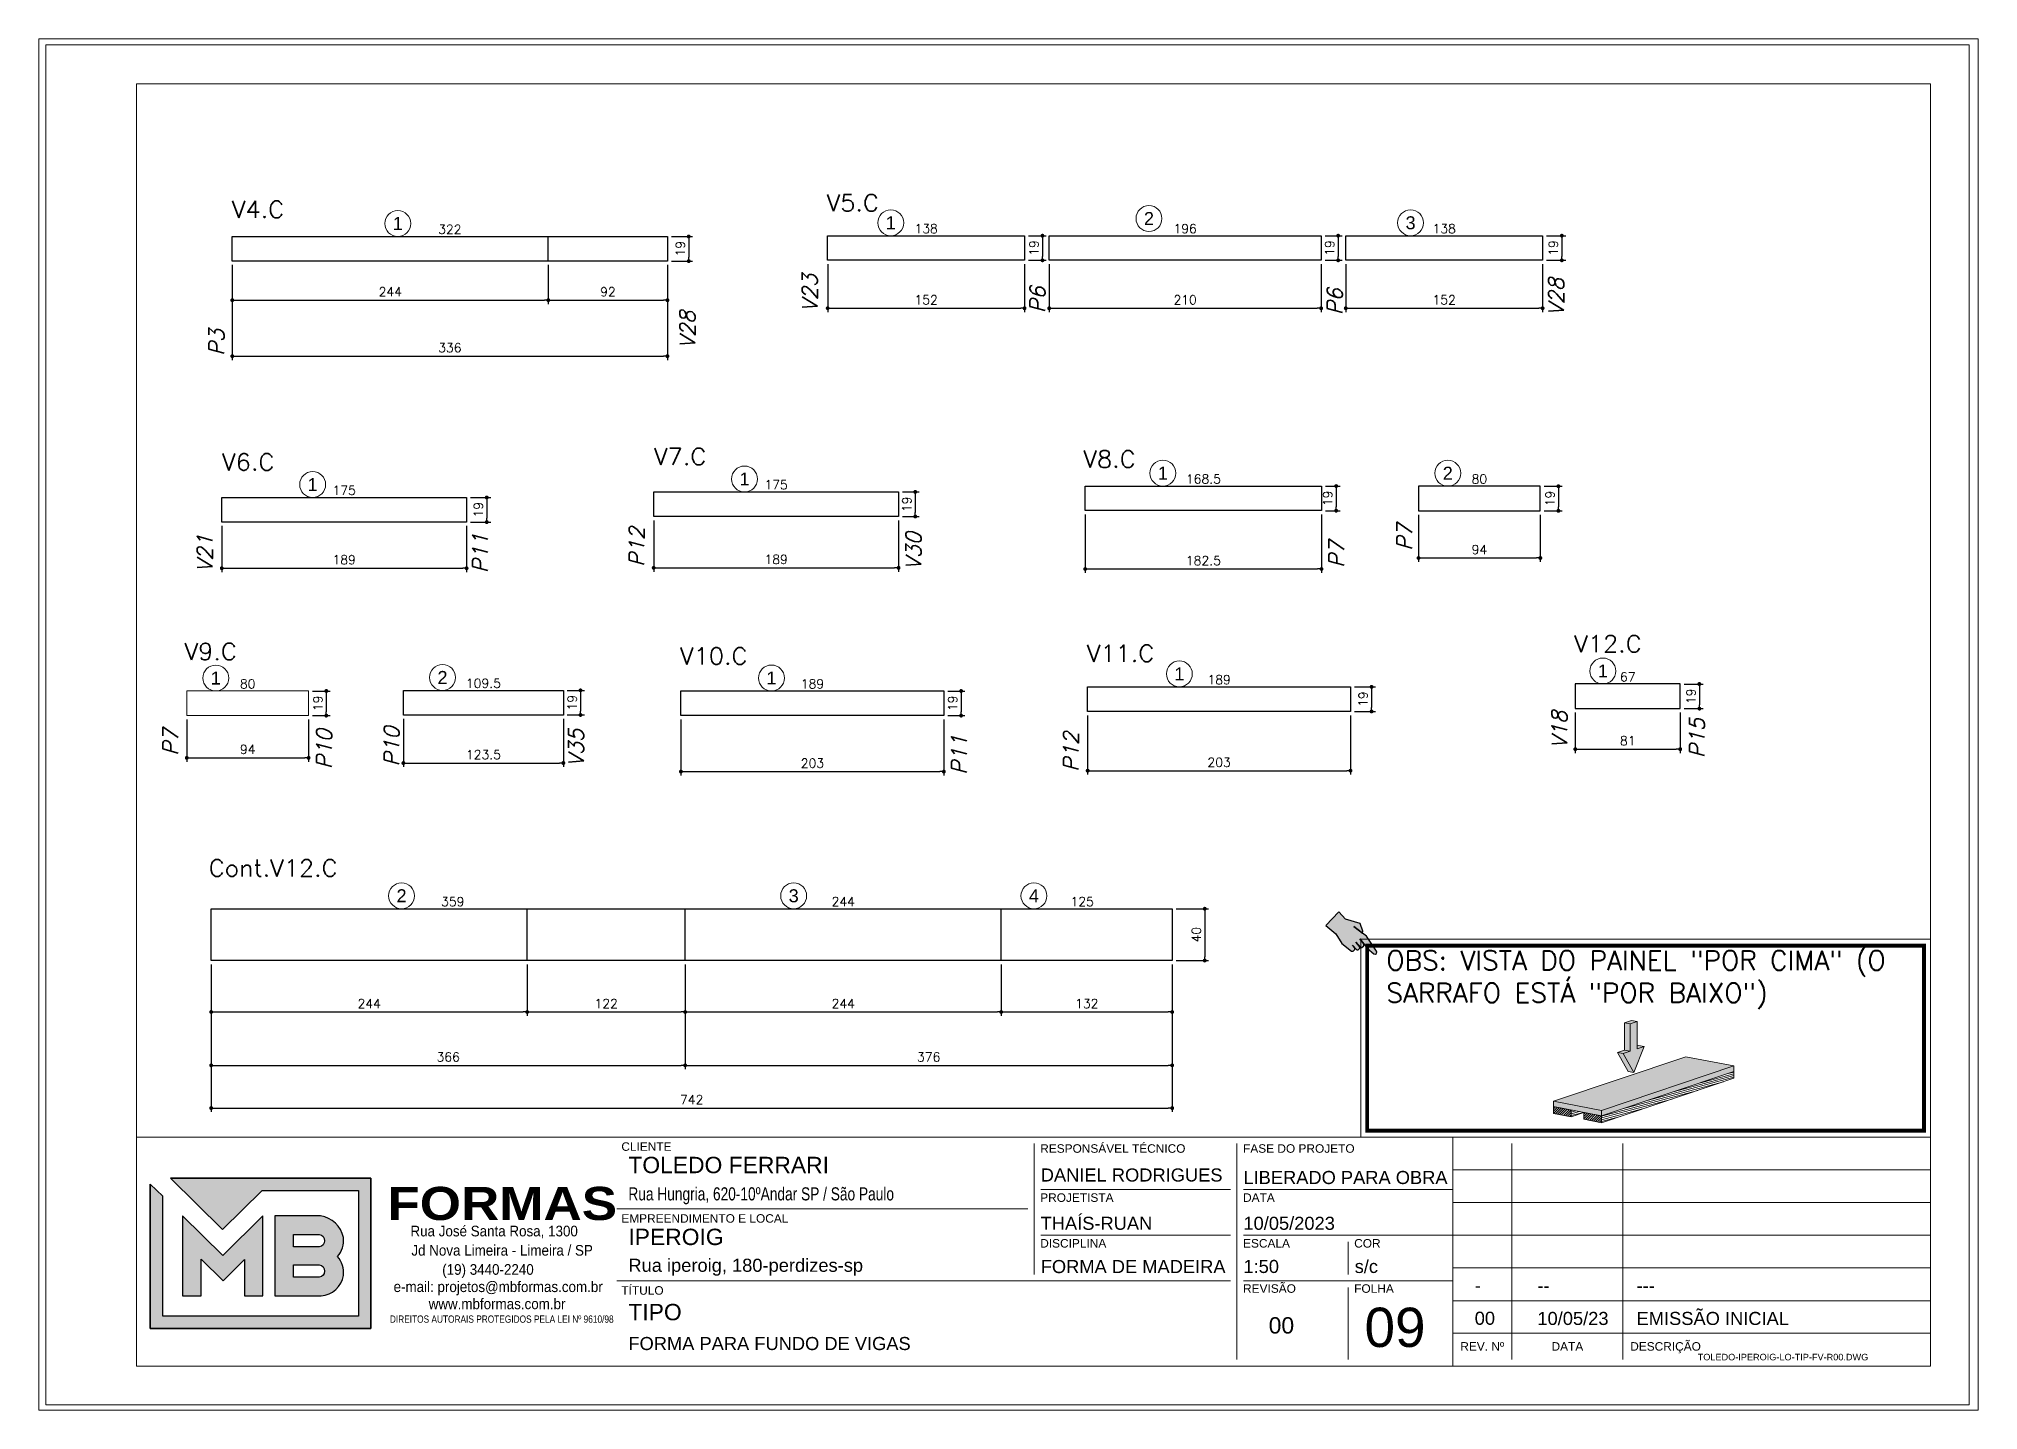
# Paper-space layout '09' of a CAD drawing. Extents: x 399.1 to 428.8, y 284.8 to 305.8.
# The model-space entities are those that its viewports show. They can reach past a viewport. Long polylines and large blocks are cut down to what shows.
import ezdxf
from ezdxf.enums import TextEntityAlignment as Align
from ezdxf.lldxf.tags import DXFTag

# ---------------------------------------------------------------- set-up
doc = ezdxf.new("R2010")
doc.units = 0
doc.header["$PDMODE"] = 2
doc.header["$PDSIZE"] = 10
doc.linetypes.add('CABLIN', pattern=[0.35, 0.25, -0.1])
doc.layers.get('0').update_dxf_attribs({"lineweight": 13})
doc.layers.get('Defpoints').update_dxf_attribs({"lineweight": 13})
for name, color, linetype, lineweight in [('contorno de painel', 7, 'Continuous', 13), ('cotas', 4, 'Continuous', 13), ('FOLHA MB', 7, 'Continuous', 13), ('HACHURACONCRETO', 7, 'Continuous', 13), ('Romaneio', 1, 'Continuous', 13), ('texto de viga', 7, 'Continuous', 13)]:
    doc.layers.add(name, color=color, linetype=linetype, lineweight=lineweight)
for name, color, linetype in [('Cota Sarrafo', 180, 'Continuous'), ('MB_LOGO', 254, 'Continuous'), ('Painéis', 200, 'Continuous'), ('REGUA-80', 111, 'Continuous'), ('TEXTO_GERAL', 7, 'Continuous'), ('va165-sec', 5, 'DASHED')]:
    doc.layers.add(name, color=color, linetype=linetype)
doc.layers.add('VIEW', color=252, linetype='Continuous', lineweight=13, plot=False)
doc.styles.add('ARIAL', font='arial.ttf', dxfattribs={"oblique": 15, "height": 25})
doc.styles.add('MB_C01', font='arial.ttf', dxfattribs={"height": 1.3})
doc.styles.add('MB_C02', font='arial.ttf', dxfattribs={"height": 2})
doc.styles.add('MB_C03', font='arial.ttf', dxfattribs={"height": 2.5})
doc.styles.add('MB_C04', font='arial.ttf', dxfattribs={"height": 6})
doc.styles.add('MB_LOGO', font='ariblk.ttf', dxfattribs={"height": 75})
doc.styles.add('MB_TEXT', font='ARIALN.TTF', dxfattribs={"height": 10})
doc.styles.add('REGUA-120', font='ROMANS.shx', dxfattribs={"height": 15})
doc.styles.add('ROMANS', font='romans.shx')
tags = doc.linetypes.add('DASHED', pattern=[0.75, 0.5, -0.25]).pattern_tags.tags
tags[6:7] = [DXFTag(74, 4), DXFTag(75, 0), DXFTag(340, '0'), DXFTag(46, 1.0), DXFTag(50, 0.0), DXFTag(44, 0.0), DXFTag(45, 0.0)]
tags[4:5] = [DXFTag(74, 4), DXFTag(75, 0), DXFTag(340, '0'), DXFTag(46, 1.0), DXFTag(50, 0.0), DXFTag(44, 0.0), DXFTag(45, 0.0)]
doc.dimstyles.new('PAINEL', dxfattribs={"dimtxt": 7, "dimasz": 3, "dimexe": 3, "dimexo": 3, "dimgap": 3, "dimtad": 1, "dimdec": 1, "dimzin": 12, "dimdsep": 46, "dimtxsty": 'ROMANS', "dimblk": 'DOT', "dimcen": 0, "dimclrd": 4, "dimclre": 4, "dimclrt": 240, "dimadec": 1, "dimazin": 3, "dimtfac": 1, "dimtdec": 1, "dimtmove": 0, "dimatfit": 3, "dimfxl": 0, "dimtolj": 1, "dimtzin": 12, "dimarcsym": 0})
doc.dimstyles.new('projeto2', dxfattribs={"dimtxt": 7, "dimasz": 5, "dimexe": 1.25, "dimexo": 2.5, "dimgap": 2, "dimtad": 1, "dimdec": 1, "dimdsep": 46, "dimtxsty": 'ROMANS', "dimblk": 'OBLIQUE', "dimcen": 10, "dimdle": 1, "dimse1": 1, "dimse2": 1, "dimsd1": 1, "dimsd2": 1, "dimclrd": 256, "dimclre": 256, "dimclrt": 3, "dimadec": 0, "dimazin": 0, "dimtfac": 1, "dimtdec": 1, "dimtmove": 0, "dimatfit": 3, "dimldrblk": 'OBLIQUE', "dimfxl": 0, "dimlwd": -1, "dimlwe": -1, "dimarcsym": 0})

psp = doc.layouts.new('09')

msp = doc.modelspace()

# ---------------------------------------------------------------- texts
at = {"layer": 'Romaneio', "color": 7, "style": 'ARIAL'}
for s, p in [('1', (-18819.69, 7294.31)), ('1', (-18439.11, 7294.89)), ('2', (-18239.75, 7298.17)), ('3', (-18037.76, 7294.89)), ('1', (-18885.45, 7092.81)), ('1', (-18552, 7097.06)), ('1', (-18229.02, 7101.63)), ('2', (-18009.04, 7101.52)), ('1', (-18960.26, 6943.42)), ('2', (-18785.18, 6943.85)), ('1', (-18531.22, 6943.44)), ('1', (-18216.28, 6946.59)), ('1', (-17889.3, 6948.83)), ('2', (-18816.78, 6775.33)), ('3', (-18514.05, 6775.33)), ('4', (-18328.56, 6775.33))]:
    msp.add_text(s, height=10, dxfattribs=at).set_placement(p, align=Align.MIDDLE_CENTER)
at = {"layer": 'texto de viga', "color": 215, "style": 'REGUA-120', "oblique": 15}
for s, p in [('V23', (-18495.76, 7226.09)), ('V28', (-17919.41, 7222.98)), ('P6', (-18319.88, 7225.02)), ('P6', (-18090.33, 7223.57)), ('V28', (-18590.21, 7197.71)), ('P3', (-18953.75, 7192.09)), ('V21', (-18962.87, 7025.04)), ('P11', (-18750.18, 7024.39)), ('P12', (-18629.42, 7029.29)), ('V30', (-18415.67, 7026.8)), ('P7', (-18036.54, 7041.78)), ('P7', (-18089.06, 7028.52)), ('V18', (-17916.98, 6888.87)), ('P7', (-18989.34, 6883.49)), ('P10', (-18870.7, 6873.1)), ('P10', (-18818.6, 6875.18)), ('V35', (-18676.19, 6874.84)), ('P15', (-17810.74, 6881.63)), ('P11', (-18380.49, 6868.69)), ('P12', (-18294.1, 6871.08))]:
    msp.add_text(s, height=11.752, rotation=90, dxfattribs=at).set_placement(p)
at = {"layer": 'TEXTO_GERAL', "style": 'REGUA-120', "width": 1.05}
for s, p in [('V4.C', (-18947.79, 7298.72)), ('V5.C', (-18488.62, 7303.79)), ('V6.C', (-18955.35, 7103.66)), ('V7.C', (-18621.9, 7107.91)), ('V8.C', (-18290.39, 7105.97)), ('V9.C', (-18984.35, 6957.34)), ('V10.C', (-18601.8, 6953.89)), ('V11.C', (-18287.7, 6956)), ('V12.C', (-17911.41, 6963.34)), ('Cont.V12.C', (-18965.64, 6790.25))]:
    msp.add_text(s, height=13, dxfattribs=at).set_placement(p)

# ---------------------------------------------------------------- blocks, each defined once
blk = doc.blocks.new('LOGO2')
at = {"layer": 'MB_LOGO', "linetype": 'Continuous'}
h = blk.add_hatch(color=256, dxfattribs=at)
h.dxf.hatch_style = 1
h.set_gradient(color1=(242, 132, 69), color2=(247, 180, 141), rotation=90, tint=1)
h.paths.add_polyline_path([(7.48, 9.64), (10.45, 12.57), (17.71, 12.57), (17.71, 3.12), (2.97, 3.12), (2.97, 12.14), (2.04, 13.06), (2.04, 2.19), (18.64, 2.19), (18.64, 13.5), (3.56, 13.5)])
h = blk.add_hatch(color=256, dxfattribs=at)
h.dxf.hatch_style = 1
h.set_gradient(color1=(242, 132, 69), color2=(247, 180, 141), rotation=90, tint=1)
h.paths.add_polyline_path([(10.52, 4.64), (10.52, 10.66), (7.5, 7.68), (4.47, 10.66), (4.47, 4.64), (5.86, 4.64), (5.86, 7.4), (7.51, 5.78), (9.13, 7.37), (9.13, 4.64)])
h = blk.add_hatch(color=256, dxfattribs=at)
h.dxf.hatch_style = 1
h.set_gradient(color1=(242, 132, 69), color2=(247, 180, 141), rotation=90, tint=1)
h.paths.add_polyline_path([(11.42, 10.66), (11.42, 4.64), (14.89, 4.64, 0.350532), (16.57, 6.18, 0.219217), (16.12, 7.6, 0.21502), (16.57, 9.03, 0.319901), (14.85, 10.66)])
h.paths.add_polyline_path([(14.75, 8.33), (12.82, 8.33), (12.82, 9.26), (14.63, 9.26, -1)], flags=16)
h.paths.add_polyline_path([(14.75, 6.04), (12.82, 6.04), (12.82, 6.97), (14.63, 6.97, -1)], flags=16)
blk.add_lwpolyline([(3.56, 13.5), (18.64, 13.5), (18.64, 2.19), (2.04, 2.19), (2.04, 13.06)], dxfattribs=at)
at = {"layer": 'MB_LOGO', "color": 31, "linetype": 'Continuous', "true_color": 0xf7b48d}
for points in [[(10.45, 12.57), (17.71, 12.57), (17.71, 3.12), (2.97, 3.12), (2.97, 12.14), (2.04, 13.06), (2.04, 2.19), (18.64, 2.19), (18.64, 13.5), (3.56, 13.5), (7.48, 9.64)], [(4.47, 10.66), (4.47, 4.64), (5.86, 4.64), (5.86, 7.4), (7.51, 5.78), (9.13, 7.37), (9.13, 4.64), (10.52, 4.64), (10.52, 10.66), (7.5, 7.68)]]:
    blk.add_lwpolyline(points, close=True, dxfattribs=at)
for points in [[(16.57, 9.03, 0.319901), (14.85, 10.66), (11.42, 10.66), (11.42, 4.64), (14.89, 4.64, 0.350532), (16.57, 6.18, 0.219217), (16.12, 7.6, 0.21502)], [(12.82, 9.26), (14.75, 9.26, -0.880235), (14.75, 8.33), (12.82, 8.33)], [(12.82, 6.97), (14.75, 6.97, -0.880235), (14.75, 6.04), (12.82, 6.04)]]:
    blk.add_lwpolyline(points, format="xyb", close=True, dxfattribs=at)
at = {"layer": 'MB_LOGO', "color": 0, "linetype": 'Continuous', "style": 'MB_LOGO'}
blk.add_text('FORMAS', height=2.496, dxfattribs=at).set_placement((19.88, 10.35))
at = {"layer": 'MB_LOGO', "color": 0, "style": 'MB_TEXT', "width": 1.1}
for s, p in [('Rua José Santa Rosa, 1300', (21.62, 9.12)), ('Jd Nova Limeira - Limeira / SP', (21.69, 7.67)), ('(19) 3440-2240', (24.01, 6.23)), ('e-mail: projetos@mbformas.com.br', (20.35, 4.93)), ('www.mbformas.com.br', (22.99, 3.64))]:
    blk.add_text(s, height=0.7993, dxfattribs=at).set_placement(p)
at = {"layer": 'MB_LOGO', "color": 252, "style": 'MB_TEXT'}
blk.add_text('DIREITOS AUTORAIS PROTEGIDOS PELA LEI Nº 9610/98', height=0.546, dxfattribs=at).set_placement((20.07, 2.62))
blk = doc.blocks.new('A$Ceb89ac90')
at = {"color": 1}
for p, q in [((1086.3, 356.7), (70, 356.7)), ((763, 351.7), (763, 250.7)), ((919.6, 351.7), (919.6, 185)), ((1086.3, 356.7), (1086.3, 179.9)), ((1455, 356.7), (1086.3, 356.7)), ((1131.8, 185), (1131.8, 351.7)), ((1217.6, 351.7), (1217.6, 185)), ((1455, 331.5), (1086.3, 331.5)), ((914.6, 316.3), (768.1, 316.3)), ((1086.3, 316.3), (924.7, 316.3)), ((758, 301.2), (440.7, 301.2)), ((1455, 306.2), (1086.3, 306.2)), ((914.6, 281), (768.1, 281)), ((1086.3, 281), (924.7, 281)), ((1005.5, 275.9), (1005.5, 250.7)), ((1455, 281), (1086.3, 281)), ((1455, 255.7), (1086.3, 255.7)), ((914.6, 245.6), (440.7, 245.6)), ((1086.3, 245.6), (924.7, 245.6)), ((1005.5, 240.6), (1005.5, 185)), ((1455, 230.4), (1086.3, 230.4)), ((1455, 205.2), (1086.3, 205.2))]:
    blk.add_line(p, q, dxfattribs=at)
for points in [[(0, 1199.9), (0, 149.9), (1485, 149.9), (1485, 1199.9)], [(70, 1169.9), (70, 179.9), (1455, 179.9), (1455, 1169.9)]]:
    blk.add_lwpolyline(points, close=True, dxfattribs=at)
at = {"xscale": 10.25810868844649, "yscale": 10.25810868844649, "zscale": 10.25810868844649}
blk.add_blockref('LOGO2', (59.7, 186.5), dxfattribs=at)
at = {"color": 6, "style": 'MB_C01'}
for s, height, p in [('CLIENTE', 6.57, (444.3, 346.1)), ('RESPONSÁVEL TÉCNICO', 6.566, (767.7, 344.6)), ('FASE DO PROJETO', 6.566, (924.3, 344.6)), ('PROJETISTA', 6.57, (767.7, 306.7)), ('DATA', 6.57, (924.3, 306.7)), ('EMPREENDIMENTO E LOCAL', 6.566, (444.3, 290.6)), ('DISCIPLINA', 6.57, (767.7, 271.4)), ('ESCALA', 6.57, (924.3, 271.4)), ('COR', 6.57, (1010.1, 271.4)), ('TÍTULO', 6.57, (444.3, 235)), ('REVISÃO', 6.57, (924.3, 236.5)), ('FOLHA', 6.57, (1010.1, 236.5))]:
    blk.add_text(s, height=height, dxfattribs=at).set_placement(p)
at = {"color": 5, "style": 'MB_C02'}
for s, p in [('DANIEL RODRIGUES', (768.1, 322.4)), ('FORMA DE MADEIRA', (768.1, 251.7))]:
    blk.add_text(s, height=10.102, dxfattribs=at).set_placement(p)
at = {"color": 6, "style": 'MB_C01'}
for s, p in [('REV. Nº', (1109, 195.1)), ('DATA', (1174.7, 195.1)), ('DESCRIÇÃO', (1250.5, 195.1))]:
    blk.add_text(s, height=6.57, dxfattribs=at).set_placement(p, align=Align.MIDDLE_CENTER)
at = {"insert": (1275.3, 189.4), "char_height": 5.051, "width": 210.818, "attachment_point": 1, "style": 'MB_C04'}
blk.add_mtext('TOLEDO-IPEROIG-LO-TIP-FV-R00.DWG', dxfattribs=at)
at = {"color": 5}
for tag, p, height, style in [('REV_05', (1103.1, 338.1), 10.1, 'MB_C02'), ('DATA_REV_05', (1151.5, 337.9), 10.1, 'MB_C02'), ('INFO_REV_05', (1228.1, 337.9), 10.1, 'MB_C02'), ('CLIENTE', (449.7, 328.8), 12.6, 'MB_C03'), ('FASE', (924.6, 320.5), 10.1, 'MB_C02'), ('REV_04', (1103.1, 312.8), 10.1, 'MB_C02'), ('DATA_REV_04', (1151.5, 312.7), 10.1, 'MB_C02'), ('INFO_REV_04', (1228.1, 312.7), 10.1, 'MB_C02'), ('OBRA', (449.7, 273.3), 12.6, 'MB_C03'), ('PROJETISTA', (768, 285.1), 10.1, 'MB_C02'), ('DATA', (924.6, 285.1), 10.1, 'MB_C02'), ('REV_03', (1103.1, 287.6), 10.1, 'MB_C02'), ('DATA_REV_03', (1151.5, 287.4), 10.1, 'MB_C02'), ('INFO_REV_03', (1228.1, 287.4), 10.1, 'MB_C02'), ('REV_02', (1103.1, 262.3), 10.1, 'MB_C02'), ('DATA_REV_02', (1151.5, 262.1), 10.1, 'MB_C02'), ('INFO_REV_02', (1228.1, 262.1), 10.1, 'MB_C02'), ('ESC', (924.6, 251.8), 10.1, 'MB_C02'), ('COR', (1010.5, 251.8), 10.1, 'MB_C02'), ('REV_01', (1103.1, 237.1), 10.1, 'MB_C02'), ('DATA_REV_01', (1151.5, 236.9), 10.1, 'MB_C02'), ('INFO_REV_01', (1228.1, 236.9), 10.1, 'MB_C02'), ('PAVIMENTO', (449.7, 215.3), 12.6, 'MB_C03'), ('FL', (1018.1, 194.7), 30.3, 'MB_C04'), ('REV', (944.1, 205), 12.6, 'MB_C03'), ('REV_00', (1103.1, 211.8), 10.1, 'MB_C02'), ('DATA_REV_00', (1151.5, 211.6), 10.1, 'MB_C02'), ('EMISSÃO_INICIAL', (1228.1, 211.6), 10.1, 'MB_C02')]:
    blk.add_attdef(tag, p, '', height=height, dxfattribs=dict(at, style=style))
at = {"color": 6, "style": 'MB_C02'}
for tag, p in [('ENDEREÇO_CLIENTE', (449.7, 307.8)), ('ENDEREÇO_OBRA', (449.7, 252.7)), ('TIPO_DE_PROJETO', (449.7, 192.3))]:
    blk.add_attdef(tag, p, '', height=10.1, dxfattribs=at)
blk = doc.blocks.new('INDICADOR')
at = {"layer": 'va165-sec', "ltscale": 100}
blk.add_hatch(color=61, dxfattribs=at).paths.add_polyline_path([(-59.7, -24.5), (-37.5, -24.3), (-35.4, -22.8), (-34.7, -18.5), (-36.9, -15.9), (-32.1, -16.5), (-29.9, -15.1), (-29.3, -11.2), (-31.5, -8.9), (-29.5, -9.3), (-27.5, -7.7), (-26.6, -3.4), (-28.9, -0.4), (-18.5, -2.8), (-3.7, -3.1), (-0.7, -1.9), (0, 0), (-1.3, 2.8), (-2.9, 3.5), (-33.7, 13.2), (-42.6, 13.1), (-44, 16), (-56.7, 23.9), (-82.1, 13.8), (-99.5, 16.7), (-102.1, -17), (-79.1, -17.5)])
at = {"layer": 'REGUA-80', "color": 1}
blk.add_lwpolyline([(-102.1, -17), (-79.1, -17.5), (-59.7, -24.5), (-37.5, -24.3), (-35.4, -22.8), (-34.7, -18.5), (-36.9, -15.9), (-43.1, -15.1), (-32.1, -16.5), (-29.9, -15.1), (-29.3, -11.2), (-31.5, -8.9), (-41.5, -7), (-29.5, -9.3), (-27.5, -7.7), (-26.6, -3.4), (-28.9, -0.4), (-39.8, 2.2), (-18.5, -2.8), (-3.7, -3.1), (-0.7, -1.9), (0, 0), (-1.3, 2.8), (-2.9, 3.5), (-33.7, 13.2), (-42.6, 13.1), (-61.9, 12.9), (-42.6, 13.1), (-44, 16), (-56.7, 23.9), (-82.1, 13.8), (-99.5, 16.7), (-102.1, -17)], dxfattribs=at)
blk = doc.blocks.new('DEDADA')
at = {"linetype": 'Continuous', "ltscale": 100, "xscale": 0.5000000000004939, "yscale": 0.5000000000004939, "zscale": 0.5000000000004939, "rotation": 321.5463332659798}
blk.add_blockref('INDICADOR', (63.1, 17), dxfattribs=at)
blk = doc.blocks.new('FDSFSDFSDF')
at = {"layer": 'HACHURACONCRETO'}
h = blk.add_hatch(color=1, dxfattribs=at)
h.dxf.hatch_style = 1
h.paths.add_polyline_path([(-20956.4, 7327.5), (-20960.7, 7328.3), (-20960.7, 7307.2), (-20956.4, 7306.3)], flags=17)
h.paths.add_polyline_path([(-20951, 7329.3), (-20956.4, 7327.5), (-20956.4, 7306.3), (-20961.8, 7304.5), (-20953.7, 7289.8), (-20945.6, 7310), (-20951, 7308.2)])
h.paths.add_polyline_path([(-20961.8, 7304.5), (-20966.1, 7305.3), (-20958, 7290.7), (-20953.7, 7289.8)])
h.paths.add_polyline_path([(-20956.4, 7306.3), (-20960.7, 7307.2), (-20966.1, 7305.3), (-20961.8, 7304.5)])
h.paths.add_polyline_path([(-20945.6, 7310), (-20949.9, 7310.8), (-20951, 7310.4), (-20951, 7308.2)], flags=17)
h.paths.add_polyline_path([(-20951, 7329.3), (-20955.3, 7330.1), (-20960.7, 7328.3), (-20956.4, 7327.5)])
h = blk.add_hatch(color=253, dxfattribs=at)
h.dxf.hatch_style = 1
h.paths.add_polyline_path([(-20876.3, 7294.9), (-20913.5, 7302), (-21015.7, 7267.8), (-20978.5, 7260.6)])
h.paths.add_polyline_path([(-21015.7, 7267.8), (-21015.7, 7263.5), (-20978.5, 7256.4), (-20978.5, 7260.6)])
h.paths.add_polyline_path([(-20876.3, 7290.6), (-20876.3, 7294.9), (-20978.5, 7260.6), (-20978.5, 7256.4)])
h = blk.add_hatch(dxfattribs=at)
h.set_pattern_fill('ANSI31', color=252, scale=0.409149, angle=150)
h.set_pattern_definition([(195, (7609.989, -2957.4306), (0.336218163, -1.254783266), [])])
h.paths.add_polyline_path([(-20992.2, 7258.9), (-20992.2, 7259), (-21002, 7260.9), (-21002, 7255.6)])
h.paths.add_polyline_path([(-20876.3, 7285.4), (-20876.3, 7290.6), (-20978.5, 7256.4), (-20978.5, 7251.1)])
h = blk.add_hatch(dxfattribs=at)
h.set_pattern_fill('ANSI31', color=252, scale=0.409149)
h.set_pattern_definition([(45, (7609.989, -2957.4306), (-0.918565103, 0.918565103), [])])
h.paths.add_polyline_path([(-21002, 7260.9), (-21015.7, 7263.5), (-21015.7, 7258.3), (-21002, 7255.6)])
h.paths.add_polyline_path([(-20978.5, 7256.4), (-20992.2, 7259), (-20992.2, 7253.8), (-20978.5, 7251.1)])
at = {"color": 0, "linetype": 'Continuous', "lineweight": 0, "extrusion": (5.55112e-17, 0.967349, 0.253449)}
for p, q in [((-20960.7, 7328.3), (-20955.3, 7330.1)), ((-20956.4, 7327.5), (-20960.7, 7328.3)), ((-20960.7, 7307.2), (-20960.7, 7328.3)), ((-20951, 7329.3), (-20956.4, 7327.5)), ((-20956.4, 7327.5), (-20956.4, 7306.3)), ((-20951, 7329.3), (-20955.3, 7330.1)), ((-20951, 7308.2), (-20951, 7329.3)), ((-20953.7, 7289.8), (-20945.6, 7310)), ((-20951, 7310.4), (-20949.9, 7310.8)), ((-20945.6, 7310), (-20951, 7308.2)), ((-20945.6, 7310), (-20949.9, 7310.8)), ((-20913.5, 7302), (-21015.7, 7267.8)), ((-20978.5, 7260.6), (-20876.3, 7294.9)), ((-20966.1, 7305.3), (-20960.7, 7307.2)), ((-20961.8, 7304.5), (-20966.1, 7305.3)), ((-20958, 7290.7), (-20966.1, 7305.3)), ((-20956.4, 7306.3), (-20961.8, 7304.5)), ((-20961.8, 7304.5), (-20953.7, 7289.8)), ((-20956.4, 7306.3), (-20960.7, 7307.2)), ((-20876.3, 7294.9), (-20913.5, 7302)), ((-20876.3, 7290.6), (-20876.3, 7294.9)), ((-20876.3, 7290.6), (-20978.5, 7256.4)), ((-20876.3, 7290.6), (-20978.5, 7256.4)), ((-20876.3, 7285.4), (-20978.5, 7251.1)), ((-20953.7, 7289.8), (-20958, 7290.7)), ((-20876.3, 7290.6), (-20876.3, 7285.4)), ((-21015.7, 7267.8), (-20978.5, 7260.6)), ((-21015.7, 7263.5), (-21015.7, 7267.8)), ((-21015.7, 7263.5), (-21015.7, 7258.3)), ((-21015.7, 7263.5), (-21002, 7260.9)), ((-20978.5, 7256.4), (-21015.7, 7263.5)), ((-21002, 7255.6), (-21015.7, 7258.3)), ((-21002, 7260.9), (-21002, 7255.6)), ((-20992.2, 7258.9), (-21002, 7255.6)), ((-20978.5, 7256.4), (-20992.2, 7259)), ((-20992.2, 7259), (-20992.2, 7253.8)), ((-20978.5, 7251.1), (-20992.2, 7253.8)), ((-20978.5, 7256.4), (-20978.5, 7260.6)), ((-20978.5, 7256.4), (-20978.5, 7251.1))]:
    blk.add_line(p, q, dxfattribs=at)
blk.add_lwpolyline([(-21164.5, 7392.8), (-20724.6, 7392.8), (-20724.6, 7240), (-21164.5, 7240)], close=True)
at = {"const_width": 3}
blk.add_lwpolyline([(-21159.5, 7387.8), (-20729.6, 7387.8), (-20729.6, 7245), (-21159.5, 7245)], close=True, dxfattribs=at)
at = {"lineweight": 5, "xscale": 0.8622490710097133, "yscale": 0.8622490710097133, "zscale": 0.2874163570032379}
blk.add_blockref('DEDADA', (-21206.7, 7367), dxfattribs=at)
at = {"layer": 'contorno de painel', "linetype": 'CABLIN', "insert": (-21144.8, 7383.9), "char_height": 15, "attachment_point": 1, "style": 'ROMANS'}
blk.add_mtext_dynamic_manual_height_columns('OBS: VISTA DO PAINEL "POR CIMA" (O SARRAFO ESTÁ "POR BAIXO")', width=429.807, gutter_width=45, heights=[0], dxfattribs=at)
blk = doc.blocks.new('_Dot')
at = {"color": 0, "linetype": 'ByBlock', "lineweight": -2}
blk.add_line((-0.5, 0), (-1, 0), dxfattribs=at)
at = {"color": 0, "linetype": 'ByBlock', "const_width": 0.5}
blk.add_lwpolyline([(-0.25, 0, 1), (0.25, 0, 1)], format="xyb", close=True, dxfattribs=at)
blk = doc.blocks.new('*D1352')
at = {"layer": 'cotas', "color": 4, "lineweight": -2, "transparency": 16777216}
for p, q in [((-18947.5, 7262.3), (-18947.5, 7188.9)), ((-18611.5, 7262.3), (-18611.5, 7188.9)), ((-18944.5, 7191.9), (-18614.5, 7191.9))]:
    blk.add_line(p, q, dxfattribs=at)
at = {"layer": 'Defpoints', "color": 0, "transparency": 16777216}
for p in [(-18947.5, 7265.3), (-18611.5, 7265.3), (-18611.5, 7191.9)]:
    blk.add_point(p, dxfattribs=at)
at = {"layer": 'cotas', "color": 4, "lineweight": -2, "transparency": 16777216, "xscale": 3, "yscale": 3, "zscale": 3, "rotation": 180}
blk.add_blockref('_Dot', (-18947.5, 7191.9), dxfattribs=at)
at = {"layer": 'cotas', "color": 4, "lineweight": -2, "transparency": 16777216, "xscale": 3, "yscale": 3, "zscale": 3}
blk.add_blockref('_Dot', (-18611.5, 7191.9), dxfattribs=at)
at = {"layer": 'cotas', "color": 240, "transparency": 16777216, "insert": (-18779.5, 7198.4), "char_height": 7, "attachment_point": 5, "style": 'ROMANS'}
blk.add_mtext('\\A1;336', dxfattribs=at)
blk = doc.blocks.new('*D1353')
at = {"layer": 'cotas', "color": 4, "lineweight": -2, "transparency": 16777216}
for p, q in [((-18608.5, 7284.3), (-18592.1, 7284.3)), ((-18595.1, 7281.3), (-18595.1, 7268.3)), ((-18608.5, 7265.3), (-18592.1, 7265.3))]:
    blk.add_line(p, q, dxfattribs=at)
at = {"layer": 'Defpoints', "color": 0, "transparency": 16777216}
for p in [(-18611.5, 7284.3), (-18611.5, 7265.3), (-18595.1, 7265.3)]:
    blk.add_point(p, dxfattribs=at)
at = {"layer": 'cotas', "color": 4, "lineweight": -2, "transparency": 16777216, "xscale": 3, "yscale": 3, "zscale": 3}
for p, rotation in [((-18595.1, 7284.3), 90), ((-18595.1, 7265.3), 270)]:
    blk.add_blockref('_Dot', p, dxfattribs=dict(at, rotation=rotation))
at = {"layer": 'cotas', "color": 240, "transparency": 16777216, "insert": (-18601.6, 7274.8), "char_height": 7, "attachment_point": 5, "rotation": 90, "style": 'ROMANS'}
blk.add_mtext('\\A1;19', dxfattribs=at)
blk = doc.blocks.new('*D1354')
at = {"layer": 'cotas', "color": 4, "lineweight": -2, "transparency": 16777216}
for p, q in [((-18947.5, 7262.3), (-18947.5, 7232.1)), ((-18703.5, 7262.3), (-18703.5, 7232.1)), ((-18944.5, 7235.1), (-18706.5, 7235.1))]:
    blk.add_line(p, q, dxfattribs=at)
at = {"layer": 'Defpoints', "color": 0, "transparency": 16777216}
for p in [(-18947.5, 7265.3), (-18703.5, 7265.3), (-18703.5, 7235.1)]:
    blk.add_point(p, dxfattribs=at)
at = {"layer": 'cotas', "color": 4, "lineweight": -2, "transparency": 16777216, "xscale": 3, "yscale": 3, "zscale": 3, "rotation": 180}
blk.add_blockref('_Dot', (-18947.5, 7235.1), dxfattribs=at)
at = {"layer": 'cotas', "color": 4, "lineweight": -2, "transparency": 16777216, "xscale": 3, "yscale": 3, "zscale": 3}
blk.add_blockref('_Dot', (-18703.5, 7235.1), dxfattribs=at)
at = {"layer": 'cotas', "color": 240, "transparency": 16777216, "insert": (-18825.5, 7241.6), "char_height": 7, "attachment_point": 5, "style": 'ROMANS'}
blk.add_mtext('\\A1;244', dxfattribs=at)
blk = doc.blocks.new('*D1355')
at = {"layer": 'cotas', "color": 4, "lineweight": -2, "transparency": 16777216}
for p, q in [((-18703.5, 7262.3), (-18703.5, 7232.1)), ((-18611.5, 7262.3), (-18611.5, 7232.1)), ((-18700.5, 7235.1), (-18614.5, 7235.1))]:
    blk.add_line(p, q, dxfattribs=at)
at = {"layer": 'Defpoints', "color": 0, "transparency": 16777216}
for p in [(-18703.5, 7265.3), (-18611.5, 7265.3), (-18611.5, 7235.1)]:
    blk.add_point(p, dxfattribs=at)
at = {"layer": 'cotas', "color": 4, "lineweight": -2, "transparency": 16777216, "xscale": 3, "yscale": 3, "zscale": 3, "rotation": 180}
blk.add_blockref('_Dot', (-18703.5, 7235.1), dxfattribs=at)
at = {"layer": 'cotas', "color": 4, "lineweight": -2, "transparency": 16777216, "xscale": 3, "yscale": 3, "zscale": 3}
blk.add_blockref('_Dot', (-18611.5, 7235.1), dxfattribs=at)
at = {"layer": 'cotas', "color": 240, "transparency": 16777216, "insert": (-18657.5, 7241.6), "char_height": 7, "attachment_point": 5, "style": 'ROMANS'}
blk.add_mtext('\\A1;92', dxfattribs=at)
blk = doc.blocks.new('*D1356')
at = {"layer": 'Defpoints', "color": 0, "transparency": 16777216}
for p in [(-18940.5, 7284.3), (-18618.5, 7284.3), (-18618.5, 7284.3)]:
    blk.add_point(p, dxfattribs=at)
at = {"layer": 'Cota Sarrafo', "color": 3, "transparency": 16777216, "insert": (-18779.5, 7289.8), "char_height": 7, "attachment_point": 5, "style": 'ROMANS'}
blk.add_mtext('322', dxfattribs=at)
blk = doc.blocks.new('_OBLIQUE')
at = {"color": 0, "linetype": 'ByBlock', "lineweight": -2}
for p, q in [((0, 0), (-1, 0)), ((-0.5, -0.5), (0.5, 0.5))]:
    blk.add_line(p, q, dxfattribs=at)
blk = doc.blocks.new('*D1357')
at = {"layer": 'cotas', "color": 4, "lineweight": -2, "transparency": 16777216}
for p, q in [((-18487.8, 7262.9), (-18487.8, 7225.9)), ((-18335.8, 7262.9), (-18335.8, 7225.9)), ((-18484.8, 7228.9), (-18338.8, 7228.9))]:
    blk.add_line(p, q, dxfattribs=at)
at = {"layer": 'Defpoints', "color": 0, "transparency": 16777216}
for p in [(-18487.8, 7265.9), (-18335.8, 7265.9), (-18335.8, 7228.9)]:
    blk.add_point(p, dxfattribs=at)
at = {"layer": 'cotas', "color": 4, "lineweight": -2, "transparency": 16777216, "xscale": 3, "yscale": 3, "zscale": 3, "rotation": 180}
blk.add_blockref('_Dot', (-18487.8, 7228.9), dxfattribs=at)
at = {"layer": 'cotas', "color": 4, "lineweight": -2, "transparency": 16777216, "xscale": 3, "yscale": 3, "zscale": 3}
blk.add_blockref('_Dot', (-18335.8, 7228.9), dxfattribs=at)
at = {"layer": 'cotas', "color": 240, "transparency": 16777216, "insert": (-18411.8, 7235.4), "char_height": 7, "attachment_point": 5, "style": 'ROMANS'}
blk.add_mtext('\\A1;152', dxfattribs=at)
blk = doc.blocks.new('*D1358')
at = {"layer": 'cotas', "color": 4, "lineweight": -2, "transparency": 16777216}
for p, q in [((-18316.8, 7262.9), (-18316.8, 7225.9)), ((-18106.8, 7262.9), (-18106.8, 7225.9)), ((-18313.8, 7228.9), (-18109.8, 7228.9))]:
    blk.add_line(p, q, dxfattribs=at)
at = {"layer": 'Defpoints', "color": 0, "transparency": 16777216}
for p in [(-18316.8, 7265.9), (-18106.8, 7265.9), (-18106.8, 7228.9)]:
    blk.add_point(p, dxfattribs=at)
at = {"layer": 'cotas', "color": 4, "lineweight": -2, "transparency": 16777216, "xscale": 3, "yscale": 3, "zscale": 3, "rotation": 180}
blk.add_blockref('_Dot', (-18316.8, 7228.9), dxfattribs=at)
at = {"layer": 'cotas', "color": 4, "lineweight": -2, "transparency": 16777216, "xscale": 3, "yscale": 3, "zscale": 3}
blk.add_blockref('_Dot', (-18106.8, 7228.9), dxfattribs=at)
at = {"layer": 'cotas', "color": 240, "transparency": 16777216, "insert": (-18211.8, 7235.4), "char_height": 7, "attachment_point": 5, "style": 'ROMANS'}
blk.add_mtext('\\A1;210', dxfattribs=at)
blk = doc.blocks.new('*D1359')
at = {"layer": 'cotas', "color": 4, "lineweight": -2, "transparency": 16777216}
for p, q in [((-18087.8, 7262.9), (-18087.8, 7225.9)), ((-17935.8, 7262.9), (-17935.8, 7225.9)), ((-18084.8, 7228.9), (-17938.8, 7228.9))]:
    blk.add_line(p, q, dxfattribs=at)
at = {"layer": 'Defpoints', "color": 0, "transparency": 16777216}
for p in [(-18087.8, 7265.9), (-17935.8, 7265.9), (-17935.8, 7228.9)]:
    blk.add_point(p, dxfattribs=at)
at = {"layer": 'cotas', "color": 4, "lineweight": -2, "transparency": 16777216, "xscale": 3, "yscale": 3, "zscale": 3, "rotation": 180}
blk.add_blockref('_Dot', (-18087.8, 7228.9), dxfattribs=at)
at = {"layer": 'cotas', "color": 4, "lineweight": -2, "transparency": 16777216, "xscale": 3, "yscale": 3, "zscale": 3}
blk.add_blockref('_Dot', (-17935.8, 7228.9), dxfattribs=at)
at = {"layer": 'cotas', "color": 240, "transparency": 16777216, "insert": (-18011.8, 7235.4), "char_height": 7, "attachment_point": 5, "style": 'ROMANS'}
blk.add_mtext('\\A1;152', dxfattribs=at)
blk = doc.blocks.new('*D1360')
at = {"layer": 'cotas', "color": 4, "lineweight": -2, "transparency": 16777216}
for p, q in [((-17932.8, 7284.9), (-17918, 7284.9)), ((-17921, 7281.9), (-17921, 7268.9)), ((-17932.8, 7265.9), (-17918, 7265.9))]:
    blk.add_line(p, q, dxfattribs=at)
at = {"layer": 'Defpoints', "color": 0, "transparency": 16777216}
for p in [(-17935.8, 7284.9), (-17935.8, 7265.9), (-17921, 7265.9)]:
    blk.add_point(p, dxfattribs=at)
at = {"layer": 'cotas', "color": 4, "lineweight": -2, "transparency": 16777216, "xscale": 3, "yscale": 3, "zscale": 3}
for p, rotation in [((-17921, 7284.9), 90), ((-17921, 7265.9), 270)]:
    blk.add_blockref('_Dot', p, dxfattribs=dict(at, rotation=rotation))
at = {"layer": 'cotas', "color": 240, "transparency": 16777216, "insert": (-17927.5, 7275.4), "char_height": 7, "attachment_point": 5, "rotation": 90, "style": 'ROMANS'}
blk.add_mtext('\\A1;19', dxfattribs=at)
blk = doc.blocks.new('*D1361')
at = {"layer": 'cotas', "color": 4, "lineweight": -2, "transparency": 16777216}
for p, q in [((-18103.8, 7284.9), (-18090.7, 7284.9)), ((-18093.7, 7281.9), (-18093.7, 7268.9)), ((-18103.8, 7265.9), (-18090.7, 7265.9))]:
    blk.add_line(p, q, dxfattribs=at)
at = {"layer": 'Defpoints', "color": 0, "transparency": 16777216}
for p in [(-18106.8, 7284.9), (-18106.8, 7265.9), (-18093.7, 7265.9)]:
    blk.add_point(p, dxfattribs=at)
at = {"layer": 'cotas', "color": 4, "lineweight": -2, "transparency": 16777216, "xscale": 3, "yscale": 3, "zscale": 3}
for p, rotation in [((-18093.7, 7284.9), 90), ((-18093.7, 7265.9), 270)]:
    blk.add_blockref('_Dot', p, dxfattribs=dict(at, rotation=rotation))
at = {"layer": 'cotas', "color": 240, "transparency": 16777216, "insert": (-18100.2, 7275.4), "char_height": 7, "attachment_point": 5, "rotation": 90, "style": 'ROMANS'}
blk.add_mtext('\\A1;19', dxfattribs=at)
blk = doc.blocks.new('*D1362')
at = {"layer": 'cotas', "color": 4, "lineweight": -2, "transparency": 16777216}
for p, q in [((-18332.8, 7284.9), (-18319, 7284.9)), ((-18322, 7281.9), (-18322, 7268.9)), ((-18332.8, 7265.9), (-18319, 7265.9))]:
    blk.add_line(p, q, dxfattribs=at)
at = {"layer": 'Defpoints', "color": 0, "transparency": 16777216}
for p in [(-18335.8, 7284.9), (-18335.8, 7265.9), (-18322, 7265.9)]:
    blk.add_point(p, dxfattribs=at)
at = {"layer": 'cotas', "color": 4, "lineweight": -2, "transparency": 16777216, "xscale": 3, "yscale": 3, "zscale": 3}
for p, rotation in [((-18322, 7284.9), 90), ((-18322, 7265.9), 270)]:
    blk.add_blockref('_Dot', p, dxfattribs=dict(at, rotation=rotation))
at = {"layer": 'cotas', "color": 240, "transparency": 16777216, "insert": (-18328.5, 7275.4), "char_height": 7, "attachment_point": 5, "rotation": 90, "style": 'ROMANS'}
blk.add_mtext('\\A1;19', dxfattribs=at)
blk = doc.blocks.new('*D1363')
at = {"layer": 'Defpoints', "color": 0, "transparency": 16777216}
for p in [(-18480.8, 7284.9), (-18342.8, 7284.9), (-18342.8, 7284.9)]:
    blk.add_point(p, dxfattribs=at)
at = {"layer": 'Cota Sarrafo', "color": 3, "transparency": 16777216, "insert": (-18411.8, 7290.4), "char_height": 7, "attachment_point": 5, "style": 'ROMANS'}
blk.add_mtext('138', dxfattribs=at)
blk = doc.blocks.new('*D1364')
at = {"layer": 'Defpoints', "color": 0, "transparency": 16777216}
for p in [(-18309.8, 7284.9), (-18113.8, 7284.9), (-18113.8, 7284.9)]:
    blk.add_point(p, dxfattribs=at)
at = {"layer": 'Cota Sarrafo', "color": 3, "transparency": 16777216, "insert": (-18211.8, 7290.4), "char_height": 7, "attachment_point": 5, "style": 'ROMANS'}
blk.add_mtext('196', dxfattribs=at)
blk = doc.blocks.new('*D1365')
at = {"layer": 'Defpoints', "color": 0, "transparency": 16777216}
for p in [(-18080.8, 7284.9), (-17942.8, 7284.9), (-17942.8, 7284.9)]:
    blk.add_point(p, dxfattribs=at)
at = {"layer": 'Cota Sarrafo', "color": 3, "transparency": 16777216, "insert": (-18011.8, 7290.4), "char_height": 7, "attachment_point": 5, "style": 'ROMANS'}
blk.add_mtext('138', dxfattribs=at)
blk = doc.blocks.new('*D1366')
at = {"layer": 'cotas', "color": 4, "lineweight": -2, "transparency": 16777216}
for p, q in [((-18955.6, 7060.8), (-18955.6, 7025.2)), ((-18766.6, 7060.8), (-18766.6, 7025.2)), ((-18952.6, 7028.2), (-18769.6, 7028.2))]:
    blk.add_line(p, q, dxfattribs=at)
at = {"layer": 'Defpoints', "color": 0, "transparency": 16777216}
for p in [(-18955.6, 7063.8), (-18766.6, 7063.8), (-18766.6, 7028.2)]:
    blk.add_point(p, dxfattribs=at)
at = {"layer": 'cotas', "color": 4, "lineweight": -2, "transparency": 16777216, "xscale": 3, "yscale": 3, "zscale": 3, "rotation": 180}
blk.add_blockref('_Dot', (-18955.6, 7028.2), dxfattribs=at)
at = {"layer": 'cotas', "color": 4, "lineweight": -2, "transparency": 16777216, "xscale": 3, "yscale": 3, "zscale": 3}
blk.add_blockref('_Dot', (-18766.6, 7028.2), dxfattribs=at)
at = {"layer": 'cotas', "color": 240, "transparency": 16777216, "insert": (-18861.1, 7034.7), "char_height": 7, "attachment_point": 5, "style": 'ROMANS'}
blk.add_mtext('\\A1;189', dxfattribs=at)
blk = doc.blocks.new('*D1367')
at = {"layer": 'cotas', "color": 4, "lineweight": -2, "transparency": 16777216}
for p, q in [((-18763.6, 7082.8), (-18748, 7082.8)), ((-18751, 7079.8), (-18751, 7066.8)), ((-18763.6, 7063.8), (-18748, 7063.8))]:
    blk.add_line(p, q, dxfattribs=at)
at = {"layer": 'Defpoints', "color": 0, "transparency": 16777216}
for p in [(-18766.6, 7082.8), (-18766.6, 7063.8), (-18751, 7063.8)]:
    blk.add_point(p, dxfattribs=at)
at = {"layer": 'cotas', "color": 4, "lineweight": -2, "transparency": 16777216, "xscale": 3, "yscale": 3, "zscale": 3}
for p, rotation in [((-18751, 7082.8), 90), ((-18751, 7063.8), 270)]:
    blk.add_blockref('_Dot', p, dxfattribs=dict(at, rotation=rotation))
at = {"layer": 'cotas', "color": 240, "transparency": 16777216, "insert": (-18757.5, 7073.3), "char_height": 7, "attachment_point": 5, "rotation": 90, "style": 'ROMANS'}
blk.add_mtext('\\A1;19', dxfattribs=at)
blk = doc.blocks.new('*D1368')
at = {"layer": 'Defpoints', "color": 0, "transparency": 16777216}
for p in [(-18948.6, 7082.8), (-18773.6, 7082.8), (-18773.6, 7082.8)]:
    blk.add_point(p, dxfattribs=at)
at = {"layer": 'Cota Sarrafo', "color": 3, "transparency": 16777216, "insert": (-18861.1, 7088.3), "char_height": 7, "attachment_point": 5, "style": 'ROMANS'}
blk.add_mtext('175', dxfattribs=at)
blk = doc.blocks.new('*D1369')
at = {"layer": 'cotas', "color": 4, "lineweight": -2, "transparency": 16777216}
for p, q in [((-18622.1, 7065.1), (-18622.1, 7025.5)), ((-18433.1, 7065.1), (-18433.1, 7025.5)), ((-18619.1, 7028.5), (-18436.1, 7028.5))]:
    blk.add_line(p, q, dxfattribs=at)
at = {"layer": 'Defpoints', "color": 0, "transparency": 16777216}
for p in [(-18622.1, 7068.1), (-18433.1, 7068.1), (-18433.1, 7028.5)]:
    blk.add_point(p, dxfattribs=at)
at = {"layer": 'cotas', "color": 4, "lineweight": -2, "transparency": 16777216, "xscale": 3, "yscale": 3, "zscale": 3, "rotation": 180}
blk.add_blockref('_Dot', (-18622.1, 7028.5), dxfattribs=at)
at = {"layer": 'cotas', "color": 4, "lineweight": -2, "transparency": 16777216, "xscale": 3, "yscale": 3, "zscale": 3}
blk.add_blockref('_Dot', (-18433.1, 7028.5), dxfattribs=at)
at = {"layer": 'cotas', "color": 240, "transparency": 16777216, "insert": (-18527.6, 7035), "char_height": 7, "attachment_point": 5, "style": 'ROMANS'}
blk.add_mtext('\\A1;189', dxfattribs=at)
blk = doc.blocks.new('*D1370')
at = {"layer": 'cotas', "color": 4, "lineweight": -2, "transparency": 16777216}
for p, q in [((-18430.1, 7087.1), (-18417.2, 7087.1)), ((-18420.2, 7084.1), (-18420.2, 7071.1)), ((-18430.1, 7068.1), (-18417.2, 7068.1))]:
    blk.add_line(p, q, dxfattribs=at)
at = {"layer": 'Defpoints', "color": 0, "transparency": 16777216}
for p in [(-18433.1, 7087.1), (-18433.1, 7068.1), (-18420.2, 7068.1)]:
    blk.add_point(p, dxfattribs=at)
at = {"layer": 'cotas', "color": 4, "lineweight": -2, "transparency": 16777216, "xscale": 3, "yscale": 3, "zscale": 3}
for p, rotation in [((-18420.2, 7087.1), 90), ((-18420.2, 7068.1), 270)]:
    blk.add_blockref('_Dot', p, dxfattribs=dict(at, rotation=rotation))
at = {"layer": 'cotas', "color": 240, "transparency": 16777216, "insert": (-18426.7, 7077.6), "char_height": 7, "attachment_point": 5, "rotation": 90, "style": 'ROMANS'}
blk.add_mtext('\\A1;19', dxfattribs=at)
blk = doc.blocks.new('*D1371')
at = {"layer": 'Defpoints', "color": 0, "transparency": 16777216}
for p in [(-18615.1, 7087.1), (-18440.1, 7087.1), (-18440.1, 7087.1)]:
    blk.add_point(p, dxfattribs=at)
at = {"layer": 'Cota Sarrafo', "color": 3, "transparency": 16777216, "insert": (-18527.6, 7092.6), "char_height": 7, "attachment_point": 5, "style": 'ROMANS'}
blk.add_mtext('175', dxfattribs=at)
blk = doc.blocks.new('*D1372')
at = {"layer": 'cotas', "color": 4, "lineweight": -2, "transparency": 16777216}
for p, q in [((-18289, 7069.6), (-18289, 7024.6)), ((-18106.5, 7069.6), (-18106.5, 7024.6)), ((-18286, 7027.6), (-18109.5, 7027.6))]:
    blk.add_line(p, q, dxfattribs=at)
at = {"layer": 'Defpoints', "color": 0, "transparency": 16777216}
for p in [(-18289, 7072.6), (-18106.5, 7072.6), (-18106.5, 7027.6)]:
    blk.add_point(p, dxfattribs=at)
at = {"layer": 'cotas', "color": 4, "lineweight": -2, "transparency": 16777216, "xscale": 3, "yscale": 3, "zscale": 3, "rotation": 180}
blk.add_blockref('_Dot', (-18289, 7027.6), dxfattribs=at)
at = {"layer": 'cotas', "color": 4, "lineweight": -2, "transparency": 16777216, "xscale": 3, "yscale": 3, "zscale": 3}
blk.add_blockref('_Dot', (-18106.5, 7027.6), dxfattribs=at)
at = {"layer": 'cotas', "color": 240, "transparency": 16777216, "insert": (-18197.7, 7034.1), "char_height": 7, "attachment_point": 5, "style": 'ROMANS'}
blk.add_mtext('\\A1;182.5', dxfattribs=at)
blk = doc.blocks.new('*D1373')
at = {"layer": 'cotas', "color": 4, "lineweight": -2, "transparency": 16777216}
for p, q in [((-18103.5, 7091.6), (-18092.2, 7091.6)), ((-18095.2, 7088.6), (-18095.2, 7075.6)), ((-18103.5, 7072.6), (-18092.2, 7072.6))]:
    blk.add_line(p, q, dxfattribs=at)
at = {"layer": 'Defpoints', "color": 0, "transparency": 16777216}
for p in [(-18106.5, 7091.6), (-18106.5, 7072.6), (-18095.2, 7072.6)]:
    blk.add_point(p, dxfattribs=at)
at = {"layer": 'cotas', "color": 4, "lineweight": -2, "transparency": 16777216, "xscale": 3, "yscale": 3, "zscale": 3}
for p, rotation in [((-18095.2, 7091.6), 90), ((-18095.2, 7072.6), 270)]:
    blk.add_blockref('_Dot', p, dxfattribs=dict(at, rotation=rotation))
at = {"layer": 'cotas', "color": 240, "transparency": 16777216, "insert": (-18101.7, 7082.1), "char_height": 7, "attachment_point": 5, "rotation": 90, "style": 'ROMANS'}
blk.add_mtext('\\A1;19', dxfattribs=at)
blk = doc.blocks.new('*D1374')
at = {"layer": 'Defpoints', "color": 0, "transparency": 16777216}
for p in [(-18282, 7091.6), (-18113.5, 7091.6), (-18113.5, 7091.6)]:
    blk.add_point(p, dxfattribs=at)
at = {"layer": 'Cota Sarrafo', "color": 3, "transparency": 16777216, "insert": (-18197.7, 7097.1), "char_height": 7, "attachment_point": 5, "style": 'ROMANS'}
blk.add_mtext('168.5', dxfattribs=at)
blk = doc.blocks.new('*D1375')
at = {"layer": 'cotas', "color": 4, "lineweight": -2, "transparency": 16777216}
for p, q in [((-18982.6, 6911.4), (-18982.6, 6878.8)), ((-18888.6, 6911.4), (-18888.6, 6878.8)), ((-18979.6, 6881.8), (-18891.6, 6881.8))]:
    blk.add_line(p, q, dxfattribs=at)
at = {"layer": 'Defpoints', "color": 0, "transparency": 16777216}
for p in [(-18982.6, 6914.4), (-18888.6, 6914.4), (-18888.6, 6881.8)]:
    blk.add_point(p, dxfattribs=at)
at = {"layer": 'cotas', "color": 4, "lineweight": -2, "transparency": 16777216, "xscale": 3, "yscale": 3, "zscale": 3, "rotation": 180}
blk.add_blockref('_Dot', (-18982.6, 6881.8), dxfattribs=at)
at = {"layer": 'cotas', "color": 4, "lineweight": -2, "transparency": 16777216, "xscale": 3, "yscale": 3, "zscale": 3}
blk.add_blockref('_Dot', (-18888.6, 6881.8), dxfattribs=at)
at = {"layer": 'cotas', "color": 240, "transparency": 16777216, "insert": (-18935.6, 6888.3), "char_height": 7, "attachment_point": 5, "style": 'ROMANS'}
blk.add_mtext('\\A1;94', dxfattribs=at)
blk = doc.blocks.new('*D1376')
at = {"layer": 'cotas', "color": 4, "lineweight": -2, "transparency": 16777216}
for p, q in [((-18885.6, 6933.4), (-18871.9, 6933.4)), ((-18874.9, 6930.4), (-18874.9, 6917.4)), ((-18885.6, 6914.4), (-18871.9, 6914.4))]:
    blk.add_line(p, q, dxfattribs=at)
at = {"layer": 'Defpoints', "color": 0, "transparency": 16777216}
for p in [(-18888.6, 6933.4), (-18888.6, 6914.4), (-18874.9, 6914.4)]:
    blk.add_point(p, dxfattribs=at)
at = {"layer": 'cotas', "color": 4, "lineweight": -2, "transparency": 16777216, "xscale": 3, "yscale": 3, "zscale": 3}
for p, rotation in [((-18874.9, 6933.4), 90), ((-18874.9, 6914.4), 270)]:
    blk.add_blockref('_Dot', p, dxfattribs=dict(at, rotation=rotation))
at = {"layer": 'cotas', "color": 240, "transparency": 16777216, "insert": (-18881.4, 6923.9), "char_height": 7, "attachment_point": 5, "rotation": 90, "style": 'ROMANS'}
blk.add_mtext('\\A1;19', dxfattribs=at)
blk = doc.blocks.new('*D1377')
at = {"layer": 'Defpoints', "color": 0, "transparency": 16777216}
for p in [(-18975.6, 6933.4), (-18895.6, 6933.4), (-18895.6, 6933.4)]:
    blk.add_point(p, dxfattribs=at)
at = {"layer": 'Cota Sarrafo', "color": 3, "transparency": 16777216, "insert": (-18935.6, 6938.9), "char_height": 7, "attachment_point": 5, "style": 'ROMANS'}
blk.add_mtext('80', dxfattribs=at)
blk = doc.blocks.new('*D1378')
at = {"layer": 'Defpoints', "color": 0, "transparency": 16777216}
for p in [(-18815.4, 6914.9), (-18691.9, 6914.9), (-18691.9, 6877.8)]:
    blk.add_point(p, dxfattribs=at)
at = {"layer": 'Painéis', "color": 4, "lineweight": -2, "transparency": 16777216}
for p, q in [((-18815.4, 6911.9), (-18815.4, 6874.8)), ((-18691.9, 6911.9), (-18691.9, 6874.8)), ((-18812.4, 6877.8), (-18694.9, 6877.8))]:
    blk.add_line(p, q, dxfattribs=at)
at = {"layer": 'Painéis', "color": 4, "lineweight": -2, "transparency": 16777216, "xscale": 3, "yscale": 3, "zscale": 3, "rotation": 180}
blk.add_blockref('_Dot', (-18815.4, 6877.8), dxfattribs=at)
at = {"layer": 'Painéis', "color": 4, "lineweight": -2, "transparency": 16777216, "xscale": 3, "yscale": 3, "zscale": 3}
blk.add_blockref('_Dot', (-18691.9, 6877.8), dxfattribs=at)
at = {"layer": 'Painéis', "color": 240, "transparency": 16777216, "insert": (-18753.6, 6884.3), "char_height": 7, "attachment_point": 5, "style": 'ROMANS'}
blk.add_mtext('\\A1;123.5', dxfattribs=at)
blk = doc.blocks.new('*D1379')
at = {"layer": 'Defpoints', "color": 0, "transparency": 16777216}
for p in [(-18691.9, 6933.9), (-18691.9, 6914.9), (-18678.6, 6914.9)]:
    blk.add_point(p, dxfattribs=at)
at = {"layer": 'Painéis', "color": 4, "lineweight": -2, "transparency": 16777216}
for p, q in [((-18688.9, 6933.9), (-18675.6, 6933.9)), ((-18678.6, 6930.9), (-18678.6, 6917.9)), ((-18688.9, 6914.9), (-18675.6, 6914.9))]:
    blk.add_line(p, q, dxfattribs=at)
at = {"layer": 'Painéis', "color": 4, "lineweight": -2, "transparency": 16777216, "xscale": 3, "yscale": 3, "zscale": 3}
for p, rotation in [((-18678.6, 6933.9), 90), ((-18678.6, 6914.9), 270)]:
    blk.add_blockref('_Dot', p, dxfattribs=dict(at, rotation=rotation))
at = {"layer": 'Painéis', "color": 240, "transparency": 16777216, "insert": (-18685.1, 6924.4), "char_height": 7, "attachment_point": 5, "rotation": 90, "style": 'ROMANS'}
blk.add_mtext('\\A1;19', dxfattribs=at)
blk = doc.blocks.new('*D1380')
at = {"layer": 'Defpoints', "color": 0, "transparency": 16777216}
for p in [(-18808.4, 6933.9), (-18698.9, 6933.9), (-18698.9, 6933.9)]:
    blk.add_point(p, dxfattribs=at)
at = {"layer": 'Cota Sarrafo', "color": 3, "transparency": 16777216, "insert": (-18753.6, 6939.4), "char_height": 7, "attachment_point": 5, "style": 'ROMANS'}
blk.add_mtext('109.5', dxfattribs=at)
blk = doc.blocks.new('*D1381')
at = {"layer": 'cotas', "color": 4, "lineweight": -2, "transparency": 16777216}
for p, q in [((-18601.1, 6911.4), (-18601.1, 6868.2)), ((-18398.1, 6911.4), (-18398.1, 6868.2)), ((-18598.1, 6871.2), (-18401.1, 6871.2))]:
    blk.add_line(p, q, dxfattribs=at)
at = {"layer": 'Defpoints', "color": 0, "transparency": 16777216}
for p in [(-18601.1, 6914.4), (-18398.1, 6914.4), (-18398.1, 6871.2)]:
    blk.add_point(p, dxfattribs=at)
at = {"layer": 'cotas', "color": 4, "lineweight": -2, "transparency": 16777216, "xscale": 3, "yscale": 3, "zscale": 3, "rotation": 180}
blk.add_blockref('_Dot', (-18601.1, 6871.2), dxfattribs=at)
at = {"layer": 'cotas', "color": 4, "lineweight": -2, "transparency": 16777216, "xscale": 3, "yscale": 3, "zscale": 3}
blk.add_blockref('_Dot', (-18398.1, 6871.2), dxfattribs=at)
at = {"layer": 'cotas', "color": 240, "transparency": 16777216, "insert": (-18499.6, 6877.7), "char_height": 7, "attachment_point": 5, "style": 'ROMANS'}
blk.add_mtext('\\A1;203', dxfattribs=at)
blk = doc.blocks.new('*D1382')
at = {"layer": 'cotas', "color": 4, "lineweight": -2, "transparency": 16777216}
for p, q in [((-18395.1, 6933.4), (-18381.8, 6933.4)), ((-18384.8, 6930.4), (-18384.8, 6917.4)), ((-18395.1, 6914.4), (-18381.8, 6914.4))]:
    blk.add_line(p, q, dxfattribs=at)
at = {"layer": 'Defpoints', "color": 0, "transparency": 16777216}
for p in [(-18398.1, 6933.4), (-18398.1, 6914.4), (-18384.8, 6914.4)]:
    blk.add_point(p, dxfattribs=at)
at = {"layer": 'cotas', "color": 4, "lineweight": -2, "transparency": 16777216, "xscale": 3, "yscale": 3, "zscale": 3}
for p, rotation in [((-18384.8, 6933.4), 90), ((-18384.8, 6914.4), 270)]:
    blk.add_blockref('_Dot', p, dxfattribs=dict(at, rotation=rotation))
at = {"layer": 'cotas', "color": 240, "transparency": 16777216, "insert": (-18391.3, 6923.9), "char_height": 7, "attachment_point": 5, "rotation": 90, "style": 'ROMANS'}
blk.add_mtext('\\A1;19', dxfattribs=at)
blk = doc.blocks.new('*D1383')
at = {"layer": 'Defpoints', "color": 0, "transparency": 16777216}
for p in [(-18594.1, 6933.4), (-18405.1, 6933.4), (-18405.1, 6933.4)]:
    blk.add_point(p, dxfattribs=at)
at = {"layer": 'Cota Sarrafo', "color": 3, "transparency": 16777216, "insert": (-18499.6, 6938.9), "char_height": 7, "attachment_point": 5, "style": 'ROMANS'}
blk.add_mtext('189', dxfattribs=at)
blk = doc.blocks.new('*D1384')
at = {"layer": 'cotas', "color": 4, "lineweight": -2, "transparency": 16777216}
for p, q in [((-18287.1, 6914.6), (-18287.1, 6868.9)), ((-18084.1, 6914.6), (-18084.1, 6868.9)), ((-18284.1, 6871.9), (-18087.1, 6871.9))]:
    blk.add_line(p, q, dxfattribs=at)
at = {"layer": 'Defpoints', "color": 0, "transparency": 16777216}
for p in [(-18287.1, 6917.6), (-18084.1, 6917.6), (-18084.1, 6871.9)]:
    blk.add_point(p, dxfattribs=at)
at = {"layer": 'cotas', "color": 4, "lineweight": -2, "transparency": 16777216, "xscale": 3, "yscale": 3, "zscale": 3, "rotation": 180}
blk.add_blockref('_Dot', (-18287.1, 6871.9), dxfattribs=at)
at = {"layer": 'cotas', "color": 4, "lineweight": -2, "transparency": 16777216, "xscale": 3, "yscale": 3, "zscale": 3}
blk.add_blockref('_Dot', (-18084.1, 6871.9), dxfattribs=at)
at = {"layer": 'cotas', "color": 240, "transparency": 16777216, "insert": (-18185.6, 6878.4), "char_height": 7, "attachment_point": 5, "style": 'ROMANS'}
blk.add_mtext('\\A1;203', dxfattribs=at)
blk = doc.blocks.new('*D1385')
at = {"layer": 'cotas', "color": 4, "lineweight": -2, "transparency": 16777216}
for p, q in [((-18081.1, 6936.6), (-18064.9, 6936.6)), ((-18067.9, 6933.6), (-18067.9, 6920.6)), ((-18081.1, 6917.6), (-18064.9, 6917.6))]:
    blk.add_line(p, q, dxfattribs=at)
at = {"layer": 'Defpoints', "color": 0, "transparency": 16777216}
for p in [(-18084.1, 6936.6), (-18084.1, 6917.6), (-18067.9, 6917.6)]:
    blk.add_point(p, dxfattribs=at)
at = {"layer": 'cotas', "color": 4, "lineweight": -2, "transparency": 16777216, "xscale": 3, "yscale": 3, "zscale": 3}
for p, rotation in [((-18067.9, 6936.6), 90), ((-18067.9, 6917.6), 270)]:
    blk.add_blockref('_Dot', p, dxfattribs=dict(at, rotation=rotation))
at = {"layer": 'cotas', "color": 240, "transparency": 16777216, "insert": (-18074.4, 6927.1), "char_height": 7, "attachment_point": 5, "rotation": 90, "style": 'ROMANS'}
blk.add_mtext('\\A1;19', dxfattribs=at)
blk = doc.blocks.new('*D1386')
at = {"layer": 'Defpoints', "color": 0, "transparency": 16777216}
for p in [(-18280.1, 6936.6), (-18091.1, 6936.6), (-18091.1, 6936.6)]:
    blk.add_point(p, dxfattribs=at)
at = {"layer": 'Cota Sarrafo', "color": 3, "transparency": 16777216, "insert": (-18185.6, 6942.1), "char_height": 7, "attachment_point": 5, "style": 'ROMANS'}
blk.add_mtext('189', dxfattribs=at)
blk = doc.blocks.new('*D1387')
at = {"layer": 'cotas', "color": 4, "lineweight": -2, "transparency": 16777216}
for p, q in [((-17910.6, 6916.8), (-17910.6, 6885.5)), ((-17829.6, 6916.8), (-17829.6, 6885.5)), ((-17907.6, 6888.5), (-17832.6, 6888.5))]:
    blk.add_line(p, q, dxfattribs=at)
at = {"layer": 'Defpoints', "color": 0, "transparency": 16777216}
for p in [(-17910.6, 6919.8), (-17829.6, 6919.8), (-17829.6, 6888.5)]:
    blk.add_point(p, dxfattribs=at)
at = {"layer": 'cotas', "color": 4, "lineweight": -2, "transparency": 16777216, "xscale": 3, "yscale": 3, "zscale": 3, "rotation": 180}
blk.add_blockref('_Dot', (-17910.6, 6888.5), dxfattribs=at)
at = {"layer": 'cotas', "color": 4, "lineweight": -2, "transparency": 16777216, "xscale": 3, "yscale": 3, "zscale": 3}
blk.add_blockref('_Dot', (-17829.6, 6888.5), dxfattribs=at)
at = {"layer": 'cotas', "color": 240, "transparency": 16777216, "insert": (-17870.1, 6895), "char_height": 7, "attachment_point": 5, "style": 'ROMANS'}
blk.add_mtext('\\A1;81', dxfattribs=at)
blk = doc.blocks.new('*D1388')
at = {"layer": 'cotas', "color": 4, "lineweight": -2, "transparency": 16777216}
for p, q in [((-17826.6, 6938.8), (-17811.8, 6938.8)), ((-17814.8, 6935.8), (-17814.8, 6922.8)), ((-17826.6, 6919.8), (-17811.8, 6919.8))]:
    blk.add_line(p, q, dxfattribs=at)
at = {"layer": 'Defpoints', "color": 0, "transparency": 16777216}
for p in [(-17829.6, 6938.8), (-17829.6, 6919.8), (-17814.8, 6919.8)]:
    blk.add_point(p, dxfattribs=at)
at = {"layer": 'cotas', "color": 4, "lineweight": -2, "transparency": 16777216, "xscale": 3, "yscale": 3, "zscale": 3}
for p, rotation in [((-17814.8, 6938.8), 90), ((-17814.8, 6919.8), 270)]:
    blk.add_blockref('_Dot', p, dxfattribs=dict(at, rotation=rotation))
at = {"layer": 'cotas', "color": 240, "transparency": 16777216, "insert": (-17821.3, 6929.3), "char_height": 7, "attachment_point": 5, "rotation": 90, "style": 'ROMANS'}
blk.add_mtext('\\A1;19', dxfattribs=at)
blk = doc.blocks.new('*D1389')
at = {"layer": 'Defpoints', "color": 0, "transparency": 16777216}
for p in [(-17903.6, 6938.8), (-17836.6, 6938.8), (-17836.6, 6938.8)]:
    blk.add_point(p, dxfattribs=at)
at = {"layer": 'Cota Sarrafo', "color": 3, "transparency": 16777216, "insert": (-17870.1, 6944.3), "char_height": 7, "attachment_point": 5, "style": 'ROMANS'}
blk.add_mtext('67', dxfattribs=at)
blk = doc.blocks.new('*D1390')
at = {"layer": 'Defpoints', "color": 0, "transparency": 16777216}
for p in [(-18963.8, 6725.3), (-18221.8, 6725.3), (-18221.8, 6611.4)]:
    blk.add_point(p, dxfattribs=at)
at = {"layer": 'Painéis', "color": 4, "lineweight": -2, "transparency": 16777216}
for p, q in [((-18963.8, 6722.3), (-18963.8, 6608.4)), ((-18221.8, 6722.3), (-18221.8, 6608.4)), ((-18960.8, 6611.4), (-18224.8, 6611.4))]:
    blk.add_line(p, q, dxfattribs=at)
at = {"layer": 'Painéis', "color": 4, "lineweight": -2, "transparency": 16777216, "xscale": 3, "yscale": 3, "zscale": 3, "rotation": 180}
blk.add_blockref('_Dot', (-18963.8, 6611.4), dxfattribs=at)
at = {"layer": 'Painéis', "color": 4, "lineweight": -2, "transparency": 16777216, "xscale": 3, "yscale": 3, "zscale": 3}
blk.add_blockref('_Dot', (-18221.8, 6611.4), dxfattribs=at)
at = {"layer": 'Painéis', "color": 240, "transparency": 16777216, "insert": (-18592.8, 6617.9), "char_height": 7, "attachment_point": 5, "style": 'ROMANS'}
blk.add_mtext('\\A1;742', dxfattribs=at)
blk = doc.blocks.new('*D1391')
at = {"layer": 'Defpoints', "color": 0, "transparency": 16777216}
for p in [(-18221.8, 6765.3), (-18221.8, 6725.3), (-18196.7, 6725.3)]:
    blk.add_point(p, dxfattribs=at)
at = {"layer": 'Painéis', "color": 4, "lineweight": -2, "transparency": 16777216}
for p, q in [((-18218.8, 6765.3), (-18193.7, 6765.3)), ((-18196.7, 6762.3), (-18196.7, 6728.3)), ((-18218.8, 6725.3), (-18193.7, 6725.3))]:
    blk.add_line(p, q, dxfattribs=at)
at = {"layer": 'Painéis', "color": 4, "lineweight": -2, "transparency": 16777216, "xscale": 3, "yscale": 3, "zscale": 3}
for p, rotation in [((-18196.7, 6765.3), 90), ((-18196.7, 6725.3), 270)]:
    blk.add_blockref('_Dot', p, dxfattribs=dict(at, rotation=rotation))
at = {"layer": 'Painéis', "color": 240, "transparency": 16777216, "insert": (-18203.2, 6745.3), "char_height": 7, "attachment_point": 5, "rotation": 90, "style": 'ROMANS'}
blk.add_mtext('\\A1;40', dxfattribs=at)
blk = doc.blocks.new('*D1392')
at = {"layer": 'Defpoints', "color": 0, "transparency": 16777216}
for p in [(-18963.8, 6725.3), (-18719.8, 6725.3), (-18719.8, 6685.6)]:
    blk.add_point(p, dxfattribs=at)
at = {"layer": 'Painéis', "color": 4, "lineweight": -2, "transparency": 16777216}
for p, q in [((-18963.8, 6722.3), (-18963.8, 6682.6)), ((-18719.8, 6722.3), (-18719.8, 6682.6)), ((-18960.8, 6685.6), (-18722.8, 6685.6))]:
    blk.add_line(p, q, dxfattribs=at)
at = {"layer": 'Painéis', "color": 4, "lineweight": -2, "transparency": 16777216, "xscale": 3, "yscale": 3, "zscale": 3, "rotation": 180}
blk.add_blockref('_Dot', (-18963.8, 6685.6), dxfattribs=at)
at = {"layer": 'Painéis', "color": 4, "lineweight": -2, "transparency": 16777216, "xscale": 3, "yscale": 3, "zscale": 3}
blk.add_blockref('_Dot', (-18719.8, 6685.6), dxfattribs=at)
at = {"layer": 'Painéis', "color": 240, "transparency": 16777216, "insert": (-18841.8, 6692.1), "char_height": 7, "attachment_point": 5, "style": 'ROMANS'}
blk.add_mtext('\\A1;244', dxfattribs=at)
blk = doc.blocks.new('*D1393')
at = {"layer": 'Defpoints', "color": 0, "transparency": 16777216}
for p in [(-18719.8, 6725.3), (-18597.8, 6725.3), (-18597.8, 6685.6)]:
    blk.add_point(p, dxfattribs=at)
at = {"layer": 'Painéis', "color": 4, "lineweight": -2, "transparency": 16777216}
for p, q in [((-18719.8, 6722.3), (-18719.8, 6682.6)), ((-18597.8, 6722.3), (-18597.8, 6682.6)), ((-18716.8, 6685.6), (-18600.8, 6685.6))]:
    blk.add_line(p, q, dxfattribs=at)
at = {"layer": 'Painéis', "color": 4, "lineweight": -2, "transparency": 16777216, "xscale": 3, "yscale": 3, "zscale": 3, "rotation": 180}
blk.add_blockref('_Dot', (-18719.8, 6685.6), dxfattribs=at)
at = {"layer": 'Painéis', "color": 4, "lineweight": -2, "transparency": 16777216, "xscale": 3, "yscale": 3, "zscale": 3}
blk.add_blockref('_Dot', (-18597.8, 6685.6), dxfattribs=at)
at = {"layer": 'Painéis', "color": 240, "transparency": 16777216, "insert": (-18658.8, 6692.1), "char_height": 7, "attachment_point": 5, "style": 'ROMANS'}
blk.add_mtext('\\A1;122', dxfattribs=at)
blk = doc.blocks.new('*D1394')
at = {"layer": 'Defpoints', "color": 0, "transparency": 16777216}
for p in [(-18597.8, 6725.3), (-18353.8, 6725.3), (-18353.8, 6685.6)]:
    blk.add_point(p, dxfattribs=at)
at = {"layer": 'Painéis', "color": 4, "lineweight": -2, "transparency": 16777216}
for p, q in [((-18597.8, 6722.3), (-18597.8, 6682.6)), ((-18353.8, 6722.3), (-18353.8, 6682.6)), ((-18594.8, 6685.6), (-18356.8, 6685.6))]:
    blk.add_line(p, q, dxfattribs=at)
at = {"layer": 'Painéis', "color": 4, "lineweight": -2, "transparency": 16777216, "xscale": 3, "yscale": 3, "zscale": 3, "rotation": 180}
blk.add_blockref('_Dot', (-18597.8, 6685.6), dxfattribs=at)
at = {"layer": 'Painéis', "color": 4, "lineweight": -2, "transparency": 16777216, "xscale": 3, "yscale": 3, "zscale": 3}
blk.add_blockref('_Dot', (-18353.8, 6685.6), dxfattribs=at)
at = {"layer": 'Painéis', "color": 240, "transparency": 16777216, "insert": (-18475.8, 6692.1), "char_height": 7, "attachment_point": 5, "style": 'ROMANS'}
blk.add_mtext('\\A1;244', dxfattribs=at)
blk = doc.blocks.new('*D1395')
at = {"layer": 'Defpoints', "color": 0, "transparency": 16777216}
for p in [(-18353.8, 6725.3), (-18221.8, 6725.3), (-18221.8, 6685.6)]:
    blk.add_point(p, dxfattribs=at)
at = {"layer": 'Painéis', "color": 4, "lineweight": -2, "transparency": 16777216}
for p, q in [((-18353.8, 6722.3), (-18353.8, 6682.6)), ((-18221.8, 6722.3), (-18221.8, 6682.6)), ((-18350.8, 6685.6), (-18224.8, 6685.6))]:
    blk.add_line(p, q, dxfattribs=at)
at = {"layer": 'Painéis', "color": 4, "lineweight": -2, "transparency": 16777216, "xscale": 3, "yscale": 3, "zscale": 3, "rotation": 180}
blk.add_blockref('_Dot', (-18353.8, 6685.6), dxfattribs=at)
at = {"layer": 'Painéis', "color": 4, "lineweight": -2, "transparency": 16777216, "xscale": 3, "yscale": 3, "zscale": 3}
blk.add_blockref('_Dot', (-18221.8, 6685.6), dxfattribs=at)
at = {"layer": 'Painéis', "color": 240, "transparency": 16777216, "insert": (-18287.8, 6692.1), "char_height": 7, "attachment_point": 5, "style": 'ROMANS'}
blk.add_mtext('\\A1;132', dxfattribs=at)
blk = doc.blocks.new('*D1396')
at = {"layer": 'Defpoints', "color": 0, "transparency": 16777216}
for p in [(-18963.8, 6725.3), (-18597.8, 6725.3), (-18597.8, 6644.4)]:
    blk.add_point(p, dxfattribs=at)
at = {"layer": 'Painéis', "color": 4, "lineweight": -2, "transparency": 16777216}
for p, q in [((-18963.8, 6722.3), (-18963.8, 6641.4)), ((-18597.8, 6722.3), (-18597.8, 6641.4)), ((-18960.8, 6644.4), (-18600.8, 6644.4))]:
    blk.add_line(p, q, dxfattribs=at)
at = {"layer": 'Painéis', "color": 4, "lineweight": -2, "transparency": 16777216, "xscale": 3, "yscale": 3, "zscale": 3, "rotation": 180}
blk.add_blockref('_Dot', (-18963.8, 6644.4), dxfattribs=at)
at = {"layer": 'Painéis', "color": 4, "lineweight": -2, "transparency": 16777216, "xscale": 3, "yscale": 3, "zscale": 3}
blk.add_blockref('_Dot', (-18597.8, 6644.4), dxfattribs=at)
at = {"layer": 'Painéis', "color": 240, "transparency": 16777216, "insert": (-18780.8, 6650.9), "char_height": 7, "attachment_point": 5, "style": 'ROMANS'}
blk.add_mtext('\\A1;366', dxfattribs=at)
blk = doc.blocks.new('*D1397')
at = {"layer": 'Defpoints', "color": 0, "transparency": 16777216}
for p in [(-18597.8, 6725.3), (-18221.8, 6725.3), (-18221.8, 6644.4)]:
    blk.add_point(p, dxfattribs=at)
at = {"layer": 'Painéis', "color": 4, "lineweight": -2, "transparency": 16777216}
for p, q in [((-18597.8, 6722.3), (-18597.8, 6641.4)), ((-18221.8, 6722.3), (-18221.8, 6641.4)), ((-18594.8, 6644.4), (-18224.8, 6644.4))]:
    blk.add_line(p, q, dxfattribs=at)
at = {"layer": 'Painéis', "color": 4, "lineweight": -2, "transparency": 16777216, "xscale": 3, "yscale": 3, "zscale": 3, "rotation": 180}
blk.add_blockref('_Dot', (-18597.8, 6644.4), dxfattribs=at)
at = {"layer": 'Painéis', "color": 4, "lineweight": -2, "transparency": 16777216, "xscale": 3, "yscale": 3, "zscale": 3}
blk.add_blockref('_Dot', (-18221.8, 6644.4), dxfattribs=at)
at = {"layer": 'Painéis', "color": 240, "transparency": 16777216, "insert": (-18409.8, 6650.9), "char_height": 7, "attachment_point": 5, "style": 'ROMANS'}
blk.add_mtext('\\A1;376', dxfattribs=at)
blk = doc.blocks.new('*D1398')
at = {"layer": 'Defpoints', "color": 0, "transparency": 16777216}
for p in [(-18956.8, 6765.3), (-18597.8, 6765.3), (-18597.8, 6765.3)]:
    blk.add_point(p, dxfattribs=at)
at = {"layer": 'Cota Sarrafo', "color": 3, "transparency": 16777216, "insert": (-18777.3, 6770.8), "char_height": 7, "attachment_point": 5, "style": 'ROMANS'}
blk.add_mtext('359', dxfattribs=at)
blk = doc.blocks.new('*D1399')
at = {"layer": 'Defpoints', "color": 0, "transparency": 16777216}
for p in [(-18597.8, 6765.3), (-18353.8, 6765.3), (-18353.8, 6765.3)]:
    blk.add_point(p, dxfattribs=at)
at = {"layer": 'Cota Sarrafo', "color": 3, "transparency": 16777216, "insert": (-18475.8, 6770.8), "char_height": 7, "attachment_point": 5, "style": 'ROMANS'}
blk.add_mtext('244', dxfattribs=at)
blk = doc.blocks.new('*D1400')
at = {"layer": 'Defpoints', "color": 0, "transparency": 16777216}
for p in [(-18353.8, 6765.3), (-18228.8, 6765.3), (-18228.8, 6765.3)]:
    blk.add_point(p, dxfattribs=at)
at = {"layer": 'Cota Sarrafo', "color": 3, "transparency": 16777216, "insert": (-18291.3, 6770.8), "char_height": 7, "attachment_point": 5, "style": 'ROMANS'}
blk.add_mtext('125', dxfattribs=at)
blk = doc.blocks.new('*D1469')
at = {"layer": 'Defpoints', "color": 0, "transparency": 16777216}
for p in [(-18031.6, 7072.5), (-17937.6, 7072.5), (-17937.6, 7036.1)]:
    blk.add_point(p, dxfattribs=at)
at = {"layer": 'Painéis', "color": 4, "lineweight": -2, "transparency": 16777216}
for p, q in [((-18031.6, 7069.5), (-18031.6, 7033.1)), ((-17937.6, 7069.5), (-17937.6, 7033.1)), ((-18028.6, 7036.1), (-17940.6, 7036.1))]:
    blk.add_line(p, q, dxfattribs=at)
at = {"layer": 'Painéis', "color": 4, "lineweight": -2, "transparency": 16777216, "xscale": 3, "yscale": 3, "zscale": 3, "rotation": 180}
blk.add_blockref('_Dot', (-18031.6, 7036.1), dxfattribs=at)
at = {"layer": 'Painéis', "color": 4, "lineweight": -2, "transparency": 16777216, "xscale": 3, "yscale": 3, "zscale": 3}
blk.add_blockref('_Dot', (-17937.6, 7036.1), dxfattribs=at)
at = {"layer": 'Painéis', "color": 240, "transparency": 16777216, "insert": (-17984.6, 7042.6), "char_height": 7, "attachment_point": 5, "style": 'ROMANS'}
blk.add_mtext('\\A1;94', dxfattribs=at)
blk = doc.blocks.new('*D1470')
at = {"layer": 'Defpoints', "color": 0, "transparency": 16777216}
for p in [(-17937.6, 7091.5), (-17937.6, 7072.5), (-17923.6, 7072.5)]:
    blk.add_point(p, dxfattribs=at)
at = {"layer": 'Painéis', "color": 4, "lineweight": -2, "transparency": 16777216}
for p, q in [((-17934.6, 7091.5), (-17920.6, 7091.5)), ((-17923.6, 7088.5), (-17923.6, 7075.5)), ((-17934.6, 7072.5), (-17920.6, 7072.5))]:
    blk.add_line(p, q, dxfattribs=at)
at = {"layer": 'Painéis', "color": 4, "lineweight": -2, "transparency": 16777216, "xscale": 3, "yscale": 3, "zscale": 3}
for p, rotation in [((-17923.6, 7091.5), 90), ((-17923.6, 7072.5), 270)]:
    blk.add_blockref('_Dot', p, dxfattribs=dict(at, rotation=rotation))
at = {"layer": 'Painéis', "color": 240, "transparency": 16777216, "insert": (-17930.1, 7082), "char_height": 7, "attachment_point": 5, "rotation": 90, "style": 'ROMANS'}
blk.add_mtext('\\A1;19', dxfattribs=at)
blk = doc.blocks.new('*D1471')
at = {"layer": 'Defpoints', "color": 0, "transparency": 16777216}
for p in [(-18024.6, 7091.5), (-17944.6, 7091.5), (-17944.6, 7091.5)]:
    blk.add_point(p, dxfattribs=at)
at = {"layer": 'Cota Sarrafo', "color": 3, "transparency": 16777216, "insert": (-17984.6, 7097), "char_height": 7, "attachment_point": 5, "style": 'ROMANS'}
blk.add_mtext('80', dxfattribs=at)

# ---------------------------------------------------------------- dimensions: what is measured, and where the dimension line sits
at = {"layer": 'Cota Sarrafo'}
for base, p1, p2, picture, middle in [((-18618.5, 7284.31), (-18940.5, 7284.31), (-18618.5, 7284.31), '*D1356', (-18779.5, 7289.81)), ((-18342.82, 7284.89), (-18480.82, 7284.89), (-18342.82, 7284.89), '*D1363', (-18411.82, 7290.39)), ((-18113.82, 7284.89), (-18309.82, 7284.89), (-18113.82, 7284.89), '*D1364', (-18211.82, 7290.39)), ((-17942.82, 7284.89), (-18080.82, 7284.89), (-17942.82, 7284.89), '*D1365', (-18011.82, 7290.39)), ((-18113.48, 7091.63), (-18281.98, 7091.63), (-18113.48, 7091.63), '*D1374', (-18197.73, 7097.13)), ((-17944.62, 7091.52), (-18024.62, 7091.52), (-17944.62, 7091.52), '*D1471', (-17984.62, 7097.02)), ((-18773.56, 7082.81), (-18948.56, 7082.81), (-18773.56, 7082.81), '*D1368', (-18861.06, 7088.31)), ((-18440.11, 7087.06), (-18615.11, 7087.06), (-18440.11, 7087.06), '*D1371', (-18527.61, 7092.56)), ((-17836.57, 6938.83), (-17903.57, 6938.83), (-17836.57, 6938.83), '*D1389', (-17870.07, 6944.33)), ((-18895.62, 6933.42), (-18975.61, 6933.42), (-18895.62, 6933.42), '*D1377', (-18935.62, 6938.92)), ((-18698.85, 6933.85), (-18808.36, 6933.85), (-18698.85, 6933.85), '*D1380', (-18753.6, 6939.35)), ((-18405.06, 6933.44), (-18594.06, 6933.44), (-18405.06, 6933.44), '*D1383', (-18499.56, 6938.94)), ((-18091.11, 6936.59), (-18280.11, 6936.59), (-18091.11, 6936.59), '*D1386', (-18185.61, 6942.09)), ((-18597.8, 6765.33), (-18956.8, 6765.33), (-18597.8, 6765.33), '*D1398', (-18777.3, 6770.83)), ((-18353.8, 6765.33), (-18597.8, 6765.33), (-18353.8, 6765.33), '*D1399', (-18475.8, 6770.83)), ((-18228.8, 6765.33), (-18353.8, 6765.33), (-18228.8, 6765.33), '*D1400', (-18291.3, 6770.83))]:
    dim = msp.add_linear_dim(base=base, p1=p1, p2=p2, dimstyle='projeto2', dxfattribs=at)
    dim.commit()
    dim.dimension.update_dxf_attribs({"geometry": picture, "text_midpoint": middle})
at = {"layer": 'cotas', "color": 6}
for base, p1, p2, picture, middle in [((-18595.12, 7265.31), (-18611.5, 7284.31), (-18611.5, 7265.31), '*D1353', (-18601.62, 7274.81)), ((-18322, 7265.89), (-18335.82, 7284.89), (-18335.82, 7265.89), '*D1362', (-18328.5, 7275.39)), ((-18093.71, 7265.89), (-18106.82, 7284.89), (-18106.82, 7265.89), '*D1361', (-18100.21, 7275.39)), ((-17920.96, 7265.89), (-17935.82, 7284.89), (-17935.82, 7265.89), '*D1360', (-17927.46, 7275.39)), ((-18750.98, 7063.81), (-18766.56, 7082.81), (-18766.56, 7063.81), '*D1367', (-18757.48, 7073.31)), ((-18420.22, 7068.06), (-18433.11, 7087.06), (-18433.11, 7068.06), '*D1370', (-18426.72, 7077.56)), ((-18095.21, 7072.63), (-18106.48, 7091.63), (-18106.48, 7072.63), '*D1373', (-18101.71, 7082.13)), ((-18874.89, 6914.42), (-18888.62, 6933.42), (-18888.62, 6914.42), '*D1376', (-18881.39, 6923.92)), ((-18384.83, 6914.44), (-18398.06, 6933.44), (-18398.06, 6914.44), '*D1382', (-18391.33, 6923.94)), ((-18067.93, 6917.59), (-18084.11, 6936.59), (-18084.11, 6917.59), '*D1385', (-18074.43, 6927.09)), ((-17814.84, 6919.83), (-17829.57, 6938.83), (-17829.57, 6919.83), '*D1388', (-17821.34, 6929.33))]:
    dim = msp.add_linear_dim(base=base, p1=p1, p2=p2, angle=90, dimstyle='PAINEL', override={"dimarcsym": 2}, dxfattribs=at)
    dim.commit()
    dim.dimension.update_dxf_attribs({"geometry": picture, "text_midpoint": middle})
for base, p1, p2, picture, middle in [((-18611.5, 7191.87), (-18947.5, 7265.31), (-18611.5, 7265.31), '*D1352', (-18779.5, 7198.37)), ((-18703.5, 7235.06), (-18947.5, 7265.31), (-18703.5, 7265.31), '*D1354', (-18825.5, 7241.56)), ((-18611.5, 7235.06), (-18703.5, 7265.31), (-18611.5, 7265.31), '*D1355', (-18657.5, 7241.56)), ((-18335.82, 7228.87), (-18487.82, 7265.89), (-18335.82, 7265.89), '*D1357', (-18411.82, 7235.37)), ((-18106.82, 7228.87), (-18316.82, 7265.89), (-18106.82, 7265.89), '*D1358', (-18211.82, 7235.37)), ((-17935.82, 7228.87), (-18087.82, 7265.89), (-17935.82, 7265.89), '*D1359', (-18011.82, 7235.37)), ((-18433.11, 7028.49), (-18622.11, 7068.06), (-18433.11, 7068.06), '*D1369', (-18527.61, 7034.99)), ((-18106.48, 7027.59), (-18288.98, 7072.63), (-18106.48, 7072.63), '*D1372', (-18197.73, 7034.09)), ((-18766.56, 7028.18), (-18955.56, 7063.81), (-18766.56, 7063.81), '*D1366', (-18861.06, 7034.68)), ((-17829.57, 6888.51), (-17910.57, 6919.83), (-17829.57, 6919.83), '*D1387', (-17870.07, 6895.01)), ((-18888.62, 6881.83), (-18982.61, 6914.42), (-18888.62, 6914.42), '*D1375', (-18935.62, 6888.33)), ((-18398.06, 6871.16), (-18601.06, 6914.44), (-18398.06, 6914.44), '*D1381', (-18499.56, 6877.66)), ((-18084.11, 6871.89), (-18287.11, 6917.59), (-18084.11, 6917.59), '*D1384', (-18185.61, 6878.39))]:
    dim = msp.add_linear_dim(base=base, p1=p1, p2=p2, dimstyle='PAINEL', override={"dimarcsym": 2}, dxfattribs=at)
    dim.commit()
    dim.dimension.update_dxf_attribs({"geometry": picture, "text_midpoint": middle})
at = {"layer": 'Painéis', "color": 6}
for base, p1, p2, picture, middle in [((-17923.63, 7072.52), (-17937.62, 7091.52), (-17937.62, 7072.52), '*D1470', (-17930.13, 7082.02)), ((-18678.55, 6914.85), (-18691.85, 6933.85), (-18691.85, 6914.85), '*D1379', (-18685.05, 6924.35)), ((-18196.67, 6725.33), (-18221.8, 6765.33), (-18221.8, 6725.33), '*D1391', (-18203.17, 6745.33))]:
    dim = msp.add_linear_dim(base=base, p1=p1, p2=p2, angle=90, dimstyle='PAINEL', override={"dimarcsym": 2}, dxfattribs=at)
    dim.commit()
    dim.dimension.update_dxf_attribs({"geometry": picture, "text_midpoint": middle})
for base, p1, p2, picture, middle in [((-17937.62, 7036.13), (-18031.62, 7072.52), (-17937.62, 7072.52), '*D1469', (-17984.62, 7042.63)), ((-18691.85, 6877.85), (-18815.36, 6914.85), (-18691.85, 6914.85), '*D1378', (-18753.6, 6884.35)), ((-18719.8, 6685.6), (-18963.8, 6725.33), (-18719.8, 6725.33), '*D1392', (-18841.8, 6692.1)), ((-18597.8, 6644.45), (-18963.8, 6725.33), (-18597.8, 6725.33), '*D1396', (-18780.8, 6650.95)), ((-18597.8, 6685.6), (-18719.8, 6725.33), (-18597.8, 6725.33), '*D1393', (-18658.8, 6692.1)), ((-18353.8, 6685.6), (-18597.8, 6725.33), (-18353.8, 6725.33), '*D1394', (-18475.8, 6692.1)), ((-18221.8, 6644.45), (-18597.8, 6725.33), (-18221.8, 6725.33), '*D1397', (-18409.8, 6650.95)), ((-18221.8, 6685.6), (-18353.8, 6725.33), (-18221.8, 6725.33), '*D1395', (-18287.8, 6692.1))]:
    dim = msp.add_linear_dim(base=base, p1=p1, p2=p2, dimstyle='PAINEL', override={"dimarcsym": 2}, dxfattribs=at)
    dim.commit()
    dim.dimension.update_dxf_attribs({"geometry": picture, "text_midpoint": middle})
dim = msp.add_linear_dim(base=(-18221.8, 6611.43), p1=(-18963.8, 6725.33), p2=(-18221.8, 6725.33), dimstyle='PAINEL', override={"dimarcsym": 2}, dxfattribs=at)
dim.commit()
dim.dimension.update_dxf_attribs({"geometry": '*D1390', "text_midpoint": (-18592.8, 6611.43), "dimtype": 160})

# ---------------------------------------------------------------- linework, layer by layer
at = {"layer": 'contorno de painel', "color": 6}
msp.add_lwpolyline([(-18982.61, 6914.42), (-18888.62, 6914.42), (-18888.62, 6933.42), (-18982.61, 6933.42)], close=True, dxfattribs=at)
at = {"layer": 'Painéis', "color": 6}
for p, q in [((-18703.5, 7265.31), (-18703.5, 7284.31)), ((-18719.8, 6725.33), (-18719.8, 6765.33)), ((-18597.8, 6725.33), (-18597.8, 6765.33)), ((-18353.8, 6725.33), (-18353.8, 6765.33))]:
    msp.add_line(p, q, dxfattribs=at)
for points in [[(-18947.5, 7284.31), (-18611.5, 7284.31), (-18611.5, 7265.31), (-18947.5, 7265.31)], [(-18487.82, 7284.89), (-18335.82, 7284.89), (-18335.82, 7265.89), (-18487.82, 7265.89)], [(-18316.82, 7284.89), (-18106.82, 7284.89), (-18106.82, 7265.89), (-18316.82, 7265.89)], [(-18087.82, 7284.89), (-17935.82, 7284.89), (-17935.82, 7265.89), (-18087.82, 7265.89)], [(-18955.56, 7082.81), (-18766.56, 7082.81), (-18766.56, 7063.81), (-18955.56, 7063.81)], [(-18622.11, 7087.06), (-18433.11, 7087.06), (-18433.11, 7068.06), (-18622.11, 7068.06)], [(-18288.98, 7091.63), (-18106.48, 7091.63), (-18106.48, 7072.63), (-18288.98, 7072.63)], [(-18031.62, 7091.52), (-18031.62, 7072.52), (-17937.62, 7072.52), (-17937.62, 7091.52)], [(-18815.36, 6933.85), (-18691.85, 6933.85), (-18691.85, 6914.85), (-18815.36, 6914.85)], [(-18601.06, 6933.44), (-18398.06, 6933.44), (-18398.06, 6914.44), (-18601.06, 6914.44)], [(-18287.11, 6936.59), (-18084.11, 6936.59), (-18084.11, 6917.59), (-18287.11, 6917.59)], [(-17829.57, 6938.83), (-17910.57, 6938.83), (-17910.57, 6919.83), (-17829.57, 6919.83)], [(-18963.8, 6765.33), (-18221.8, 6765.33), (-18221.8, 6725.33), (-18963.8, 6725.33)]]:
    msp.add_lwpolyline(points, close=True, dxfattribs=at)
at = {"layer": 'Romaneio'}
for centre in [(-18239.75, 7298.17), (-18819.69, 7294.31), (-18439.11, 7294.89), (-18037.76, 7294.89), (-18885.45, 7092.81), (-18552, 7097.06), (-18229.02, 7101.63), (-18009.04, 7101.52), (-18960.26, 6943.42), (-18785.18, 6943.85), (-18531.22, 6943.44), (-18216.28, 6946.59), (-17889.3, 6948.83), (-18816.78, 6775.33), (-18514.05, 6775.33), (-18328.56, 6775.33)]:
    msp.add_circle(centre, 10, dxfattribs=at)

# ---------------------------------------------------------------- block references
ref = msp.add_blockref('A$Ceb89ac90', (-19091.4, 6232.32))
ref.add_attrib('INFO_REV_01', '---', (-17863.27, 6469.21), dxfattribs={"color": 5, "height": 10.102, "style": 'MB_C02'})
ref.add_attrib('DATA_REV_01', '--', (-17939.86, 6469.21), dxfattribs={"color": 5, "height": 10.102, "style": 'MB_C02'})
ref.add_attrib('REV_01', '-', (-17988.25, 6469.38), dxfattribs={"color": 5, "height": 10.1, "style": 'MB_C02'})
ref.add_attrib('EMISSÃO_INICIAL', 'EMISSÃO INICIAL', (-17863.27, 6443.96), dxfattribs={"color": 5, "height": 10.102, "style": 'MB_C02'})
ref.add_attrib('DATA_REV_00', '10/05/23', (-17939.86, 6443.96), dxfattribs={"color": 5, "height": 10.102, "style": 'MB_C02'})
ref.add_attrib('REV_00', '00', (-17988.25, 6444.12), dxfattribs={"color": 5, "height": 10.102, "style": 'MB_C02'})
ref.add_attrib('FL', '09', (-18073.31, 6427), dxfattribs={"color": 5, "height": 30.306, "style": 'MB_C04'})
ref.add_attrib('REV', '00', (-18147.29, 6437.35), dxfattribs={"color": 5, "height": 12.628, "style": 'MB_C03'})
ref.add_attrib('COR', 's/c', (-18080.92, 6484.09), dxfattribs={"color": 5, "height": 10.102, "style": 'MB_C02'})
ref.add_attrib('ESC', '1:50', (-18166.83, 6484.09), dxfattribs={"color": 5, "height": 10.102, "style": 'MB_C02'})
ref.add_attrib('FASE', 'LIBERADO PARA OBRA', (-18166.83, 6552.78), dxfattribs={"color": 5, "height": 10.102, "style": 'MB_C02'})
ref.add_attrib('DATA', '10/05/2023', (-18166.83, 6517.43), dxfattribs={"color": 5, "height": 10.102, "style": 'MB_C02'})
ref.add_attrib('PROJETISTA', 'THAÍS-RUAN', (-18323.41, 6517.43), dxfattribs={"color": 5, "height": 10.102, "style": 'MB_C02'})
ref.add_attrib('TIPO_DE_PROJETO', 'FORMA PARA FUNDO DE VIGAS', (-18641.67, 6424.6), dxfattribs={"color": 6, "height": 10.102, "style": 'MB_C02'})
ref.add_attrib('PAVIMENTO', 'TIPO', (-18641.67, 6447.62), dxfattribs={"color": 5, "height": 12.628, "style": 'MB_C03'})
ref.add_attrib('ENDEREÇO_OBRA', 'Rua iperoig, 180-perdizes-sp', (-18641.67, 6485.01), dxfattribs={"color": 6, "height": 10.102, "style": 'MB_C02'})
ref.add_attrib('OBRA', 'IPEROIG', (-18641.67, 6505.66), dxfattribs={"color": 5, "height": 12.628, "style": 'MB_C03'})
ref.add_attrib('ENDEREÇO_CLIENTE', 'Rua Hungria, 620-10ºAndar SP / São Paulo', (-18641.67, 6540.15), dxfattribs={"color": 6, "height": 10.102, "style": 'MB_C02', "width": 0.75})
ref.add_attrib('CLIENTE', 'TOLEDO FERRARI', (-18641.67, 6561.16), dxfattribs={"color": 5, "height": 12.6276, "style": 'MB_C03'})
at = {"layer": 'FOLHA MB'}
msp.add_blockref('FDSFSDFSDF', (3088.22, -650.99), dxfattribs=at)

msp.set_redraw_order([(e.dxf.handle, doc.entitydb.next_handle()) for e in msp.query("TEXT MTEXT ATTDEF DIMENSION ARC_DIMENSION")])  # texts and dimensions are drawn at this point

# ---------------------------------------------------------------- viewports
at = {"layer": 'VIEW'}
vp = psp.add_viewport(center=(413.954, 295.344), size=(29.7, 21), view_center_point=(-18348.217, 6907.569), view_height=1058.75409, dxfattribs=at)
vp.frozen_layers = ['VIEW']

doc.saveas('drawing.dxf')
